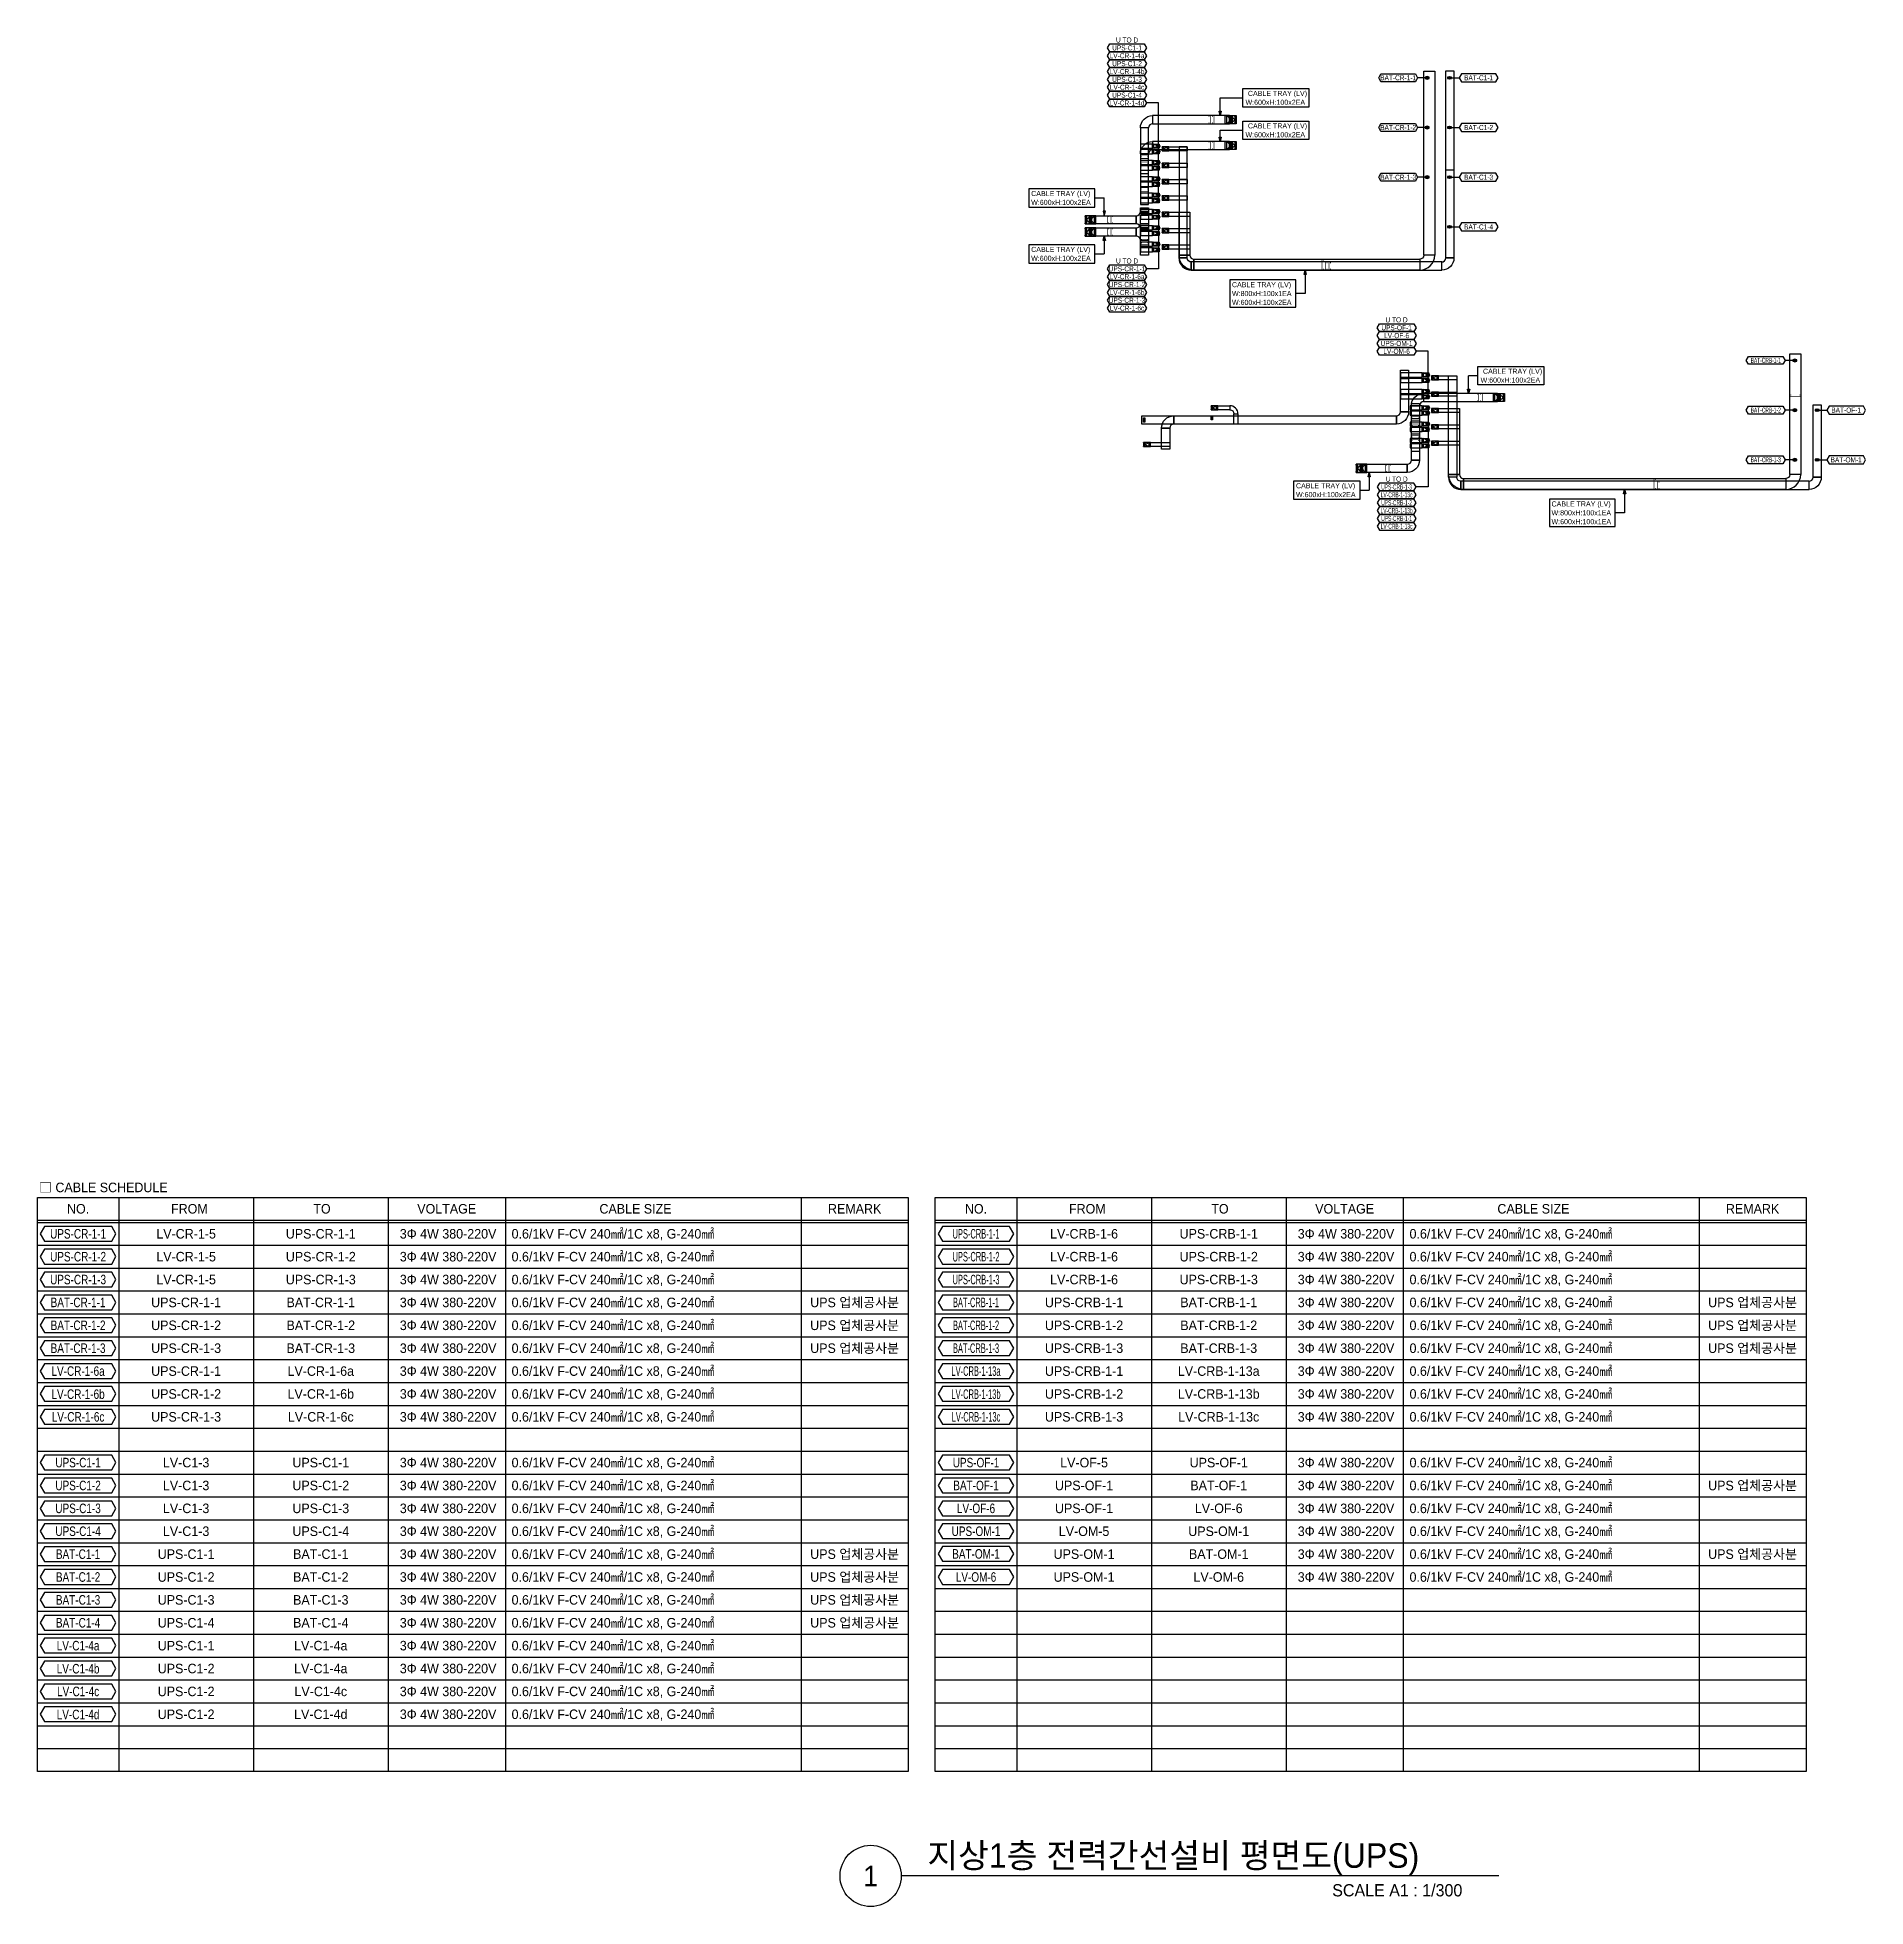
# Model space of a CAD drawing. Header units: millimetres. Extents: x 28900 to 374393, y -351975 to 838289.
# Drawn here: x 28900 to 163185, y -347550 to -210303 of the extents above; entities that cross this region are included whole.
import ezdxf
from ezdxf.enums import TextEntityAlignment as Align

# ---------------------------------------------------------------- set-up
doc = ezdxf.new("R2010")
doc.units = ezdxf.units.MM
doc.header["$LTSCALE"] = 150
for name, color, linetype in [('-----26 Electrical Cable Tray_HV_N', 30, 'Continuous'), ('-----26 Electrical Cable Tray_HV_발전기 B', 103, 'Continuous'), ('-----26 Electrical Cable Tray_LV_UPS1', 6, 'Continuous'), ('-----26 Electrical Cable Tray_LV_UPS2', 2, 'Continuous'), ('-----26 Electrical Cable Tray_LV_UPSBAT', 11, 'Continuous'), ('-----29 Cable Schedule', 1, 'Continuous'), ('-----29 Indicator', 1, 'Continuous'), ('-----29 주기', 1, 'Continuous'), ('-----30 Text', 2, 'Continuous'), ('-----41 Drawing Title', 2, 'Continuous'), ('-----99 Cable Schedule', 2, 'Continuous')]:
    doc.layers.add(name, color=color, linetype=linetype)
doc.styles.add('ELEC', font='Dotum.ttf')

msp = doc.modelspace()

# ---------------------------------------------------------------- texts
at = {"layer": '-----26 Electrical Cable Tray_LV_UPS1', "style": 'ELEC'}
for s, p in [('CABLE TRAY (LV)', (117814.7834505442, -216799.2776250117)), ('W:600xH:100x2EA', (117637.2054315483, -217449.2776250117)), ('W:600xH:100x2EA', (101894.4177520518, -222416.815455191, -1.746728183425911e-09)), ('CABLE TRAY (LV)', (101894.4177520518, -221766.815455191, -1.746728183425911e-09)), ('W:600xH:100x2EA', (121346.8772934212, -243873.1525768377, -1.021140986452801e-09)), ('CABLE TRAY (LV)', (121346.8772934212, -243223.1525768377, -1.021140986452801e-09))]:
    msp.add_text(s, height=375, dxfattribs=at).set_placement(p, align=Align.MIDDLE_LEFT)
at = {"layer": '-----26 Electrical Cable Tray_LV_UPS2', "style": 'ELEC'}
for s, p in [('W:600xH:100x2EA', (117637.2054315483, -215066.8160976355)), ('CABLE TRAY (LV)', (117814.7834505442, -214416.8160976355)), ('W:600xH:100x2EA', (101894.4177520518, -226523.1519344213)), ('CABLE TRAY (LV)', (101894.4177520518, -225873.1519344213)), ('CABLE TRAY (LV)', (135081.4108563493, -234816.8160976354)), ('W:600xH:100x2EA', (134903.8328373534, -235466.8160976354))]:
    msp.add_text(s, height=375, dxfattribs=at).set_placement(p, align=Align.MIDDLE_LEFT)
at = {"layer": '-----26 Electrical Cable Tray_LV_UPSBAT', "style": 'ELEC'}
for s, p in [('W:800xH:100x1EA', (116643.1622158893, -229109.9900298434)), ('CABLE TRAY (LV)', (116643.1622158893, -228459.9900298434)), ('W:600xH:100x2EA', (116643.1622158893, -229759.9900298434)), ('W:800xH:100x1EA', (140114.2766306191, -245209.9900298438)), ('W:600xH:100x1EA', (140114.2766306191, -245859.9900298438)), ('CABLE TRAY (LV)', (140114.2766306191, -244559.9900298438))]:
    msp.add_text(s, height=375, dxfattribs=at).set_placement(p, align=Align.MIDDLE_LEFT)
at = {"layer": '-----41 Drawing Title', "color": 2, "style": 'ELEC'}
msp.add_text('지상1층 전력간선설비 평면도(UPS)', height=1800, dxfattribs=at).set_placement((94270.29520948199, -344700.0006424523))
at = {"layer": '-----41 Drawing Title', "color": 7, "style": 'ELEC'}
msp.add_text('1', height=1499.9999985, dxfattribs=at).set_placement((90103.14198453203, -345300.0006424523), align=Align.MIDDLE)
at = {"layer": '-----41 Drawing Title', "style": 'ELEC'}
msp.add_text('SCALE A1 : 1/300', height=900, dxfattribs=at).set_placement((133562.2251124276, -346800.0006424523), align=Align.RIGHT)
at = {"layer": '-----99 Cable Schedule', "style": 'ELEC'}
for s, width, p in [('UPS-C1-1', 0.8, (108936.7770835374, -211073.7169575334)), ('U TO D', 0.8, (108936.7770835374, -210496.2169575282)), ('LV-CR-1-4a', 0.8, (108936.7770835348, -211651.2169575387)), ('LV-CR-1-4b', 0.8, (108936.7770835297, -212806.2169575491)), ('UPS-C1-2', 0.8, (108936.7770835323, -212228.7169575439)), ('LV-CR-1-4c', 0.8, (108936.7770835246, -213961.2169575596)), ('UPS-C1-3', 0.8, (108936.7770835271, -213383.7169575544)), ('BAT-CR-1-1', 0.8, (128850.2073372775, -213269.9830523045)), ('BAT-C1-1', 0.8, (134756.9381532658, -213269.9830523045)), ('LV-CR-1-4d', 0.8, (108936.7770835195, -215116.2169575701)), ('UPS-C1-4', 0.8, (108936.777083522, -214538.7169575648)), ('BAT-CR-1-2', 0.8, (128850.2073372775, -216919.9830523045)), ('BAT-C1-2', 0.8, (134756.9381532658, -216919.9830523045)), ('BAT-CR-1-3', 0.8, (128850.2073372775, -220569.9830523045)), ('BAT-C1-3', 0.8, (134756.9381532658, -220569.9830523045)), ('BAT-C1-4', 0.8, (134756.9381532658, -224219.9830523045)), ('UPS-CR-1-1', 0.8, (108936.7770835195, -227295.7261400378)), ('LV-CR-1-6a', 0.8, (108936.7770835169, -227873.2261400431)), ('U TO D', 0.8, (108936.7770835195, -226718.2261400326)), ('UPS-CR-1-2', 0.8, (108936.7770835144, -228450.7261400483)), ('LV-CR-1-6b', 0.8, (108936.7770835118, -229028.2261400536)), ('UPS-CR-1-3', 0.8, (108936.7770835092, -229605.7261400588)), ('LV-CR-1-6c', 0.8, (108936.7770835067, -230183.226140064)), ('UPS-OF-1', 0.8, (128733.9055097458, -231620.5936632805)), ('U TO D', 0.8, (128733.9055097458, -231043.0936632752)), ('UPS-OM-1', 0.8, (128733.9055097407, -232775.5936632909)), ('LV-OM-6', 0.8, (128733.9055097407, -233353.0936632962)), ('LV-OF-6', 0.8, (128733.9055097433, -232198.0936632857)), ('BAT-CRB-1-1', 0.6, (155850.2057562855, -234019.9862646333)), ('BAT-CRB-1-2', 0.6, (155850.2057562855, -237669.9862646333)), ('BAT-OF-1', 0.8, (161756.9365722738, -237669.9862646333)), ('BAT-CRB-1-3', 0.6, (155850.2057562855, -241319.9862646333)), ('BAT-OM-1', 0.8, (161756.9365722738, -241319.9862646333)), ('U TO D', 0.8, (128736.7777254386, -242735.7154886201)), ('LV-CRB-1-13c', 0.6, (128736.7777254411, -243890.7154886306)), ('UPS-CRB-1-3', 0.6, (128736.7777254386, -243313.2154886254)), ('UPS-CRB-1-2', 0.6, (128736.7777254437, -244468.2154886358)), ('LV-CRB-1-13b', 0.6, (128736.7777254462, -245045.7154886411)), ('UPS-CRB-1-1', 0.6, (128736.7777254488, -245623.2154886463)), ('LV-CRB-1-13c', 0.6, (128736.7777254514, -246200.7154886516))]:
    msp.add_text(s, height=375, dxfattribs=dict(at, width=width)).set_placement(p, align=Align.MIDDLE)

# ---------------------------------------------------------------- blocks, each defined once
blk = doc.blocks.new('A$550585017316')
at = {"color": 0}
for p, q in [((400, 300), (0, 300)), ((0, 300), (0, 0)), ((0, 0), (400, 0)), ((500, 300), (400, 300)), ((400, 0), (500, 0)), ((500, 0), (500, 300))]:
    blk.add_line(p, q, dxfattribs=at)
at = {"color": 8}
for p, q in [((100, 0), (0, 300)), ((0, 0), (100, 300)), ((100, 150), (400, 300)), ((100, 300), (100, 0)), ((100, 150), (400, 0)), ((400, 0), (400, 300))]:
    blk.add_line(p, q, dxfattribs=at)
blk = doc.blocks.new('A$495596483691')
at = {"color": 0}
for p, q in [((100, 600), (0, 600)), ((0, 600), (0, 0)), ((0, 0), (100, 0)), ((500, 600), (100, 600)), ((100, 0), (500, 0)), ((500, 0), (500, 600))]:
    blk.add_line(p, q, dxfattribs=at)
at = {"color": 8}
for p, q in [((400, 300), (100, 600)), ((100, 600), (100, 0)), ((400, 300), (100, 0)), ((400, 0), (400, 600)), ((400, 600), (500, 0)), ((500, 600), (400, 0))]:
    blk.add_line(p, q, dxfattribs=at)
blk = doc.blocks.new('A$C9a0ab699')
h = blk.add_hatch(color=0)
edge = h.paths.add_edge_path()
edge.add_arc((64.00719340983778, 64.00719340983778), 64.0071934098378, 720.0000000000341, 1080.000000000034, ccw=False)
at = {"color": 0}
blk.add_circle((64.00719340983778, 64.00719340983778), 64.0071934098378, dxfattribs=at)

# ---------------------------------------------------------------- linework, layer by layer
at = {"layer": '-----26 Electrical Cable Tray_HV_N', "color": 1}
for p, q in [((106580.4371541911, -222091.815455191), (107265.4181837659, -222091.815455191)), ((106580.4371541911, -226198.1519344213), (107265.4181837659, -226198.1519344213)), ((134709.6723225953, -235141.8160976354), (134024.6912930206, -235141.8160976354)), ((126032.8966955605, -243548.1525768377), (126717.8777251353, -243548.1525768377))]:
    msp.add_line(p, q, dxfattribs=at)
for points, elevation in [([(122289.0643189295, -214066.8160976355), (122289.0643189295, -215416.8160976355), (117443.0449167902, -215416.8160976355), (117443.0449167902, -214066.8160976355)], -3.617728670575614e-10), ([(101734.4177520518, -221416.815455191), (101734.4177520518, -222766.815455191), (106580.4371541911, -222766.815455191), (106580.4371541911, -221416.815455191)], -1.60686348963098e-09), ([(101734.4177520518, -225523.1519344213), (101734.4177520518, -226873.1519344213), (106580.4371541911, -226873.1519344213), (106580.4371541911, -225523.1519344213)], -7.276286598311279e-10), ([(139555.6917247347, -234466.8160976354), (139555.6917247347, -235816.8160976354), (134709.6723225953, -235816.8160976354), (134709.6723225953, -234466.8160976354)], -3.617728670575614e-10), ([(121186.8772934212, -244223.1525768377), (121186.8772934212, -242873.1525768377), (126032.8966955605, -242873.1525768377), (126032.8966955605, -244223.1525768377)], -8.812762926578704e-10)]:
    msp.add_lwpolyline(points, close=True, dxfattribs=dict(at, elevation=elevation))
for points, elevation in [([(115780.0903608551, -216044.9843372504), (115700.0903608551, -215724.9843372504), (115860.0903608551, -215724.9843372504), (115780.0903608551, -216044.9843372504), (115780.0905868929, -214741.8160976355), (117443.0449167902, -214741.8160976355)], 3.617728670575614e-10), ([(107265.4185426827, -223394.9836948062), (107345.4185426827, -223074.9836948062), (107185.4185426827, -223074.9836948062), (107265.4185426827, -223394.9836948062), (107265.4181837659, -222091.815455191)], -1.60686348963098e-09), ([(107265.4185426827, -224894.9836948062), (107345.4185426827, -225214.9836948062), (107185.4185426827, -225214.9836948062), (107265.4185426827, -224894.9836948062), (107265.4181837659, -226198.1519344213)], -7.276286598311279e-10), ([(134024.6909341037, -236444.9843372505), (133944.6909341037, -236124.9843372505), (134104.6909341037, -236124.9843372505), (134024.6909341037, -236444.9843372505), (134024.6912930206, -235141.8160976354)], -3.617728670575614e-10), ([(126717.8780840521, -242244.9843372225), (126797.8780840521, -242564.9843372225), (126637.8780840521, -242564.9843372225), (126717.8780840521, -242244.9843372225), (126717.8777251353, -243548.1525768377)], -8.812762926578704e-10)]:
    msp.add_lwpolyline(points, dxfattribs=dict(at, elevation=elevation))
for points in [[(122289.0643189295, -216449.2776250117), (122289.0643189295, -217799.2776250117), (117443.0449167902, -217799.2776250117), (117443.0449167902, -216449.2776250117)], [(116483.1622158893, -228109.9900298434), (116483.1622158893, -230109.9900298434), (121329.1816180287, -230109.9900298434), (121329.1816180287, -228109.9900298434)], [(139954.2766306191, -244209.9900298438), (139954.2766306191, -246209.9900298438), (144800.2960327584, -246209.9900298438), (144800.2960327584, -244209.9900298438)]]:
    msp.add_lwpolyline(points, close=True, dxfattribs=at)
for points in [[(115780.0903608549, -217944.9843372504), (115700.0903608549, -217624.9843372504), (115860.0903608549, -217624.9843372504), (115780.0903608549, -217944.9843372504), (115780.0905868929, -217124.2776250117), (117443.0449167902, -217124.2776250117)], [(122014.1630065203, -227394.9836947933), (122094.1630065203, -227714.9836947933), (121934.1630065203, -227714.9836947933), (122014.1630065203, -227394.9836947933), (122014.1625341756, -229109.9900298434), (121329.1816180287, -229109.9900298434)], [(145485.27742125, -243494.9836947937), (145565.27742125, -243814.9836947937), (145405.27742125, -243814.9836947937), (145485.27742125, -243494.9836947937), (145485.2769489053, -245209.9900298438), (144800.2960327584, -245209.9900298438)]]:
    msp.add_lwpolyline(points, dxfattribs=at)
at = {"layer": '-----26 Electrical Cable Tray_LV_UPS1'}
for points in [[(110817.9918469156, -218544.9843372504), (110817.9918469156, -218544.9843372504, 0.414213562373095), (110517.9918469156, -218844.9843372504), (110517.9918469156, -218844.9843372504), (109917.9918469156, -218844.9843372505, -0.414213562373095), (110817.9918469156, -217944.9843372504)], [(110817.9918469156, -218544.9843372504), (110817.9918469156, -218544.9843372504, 0.414213562373095), (110517.9918469156, -218844.9843372504), (110517.9918469156, -218844.9843372504), (109917.9918469156, -218844.9843372505, -0.414213562373095), (110817.9918469156, -217944.9843372504)], [(128717.9924888464, -238094.983694793), (128717.9924888464, -238094.983694793, 0.414213562373095), (129017.9924888464, -237794.983694793), (129017.9924888464, -237794.983694793), (129617.9924888464, -237794.9836947929, -0.414213562373095), (128717.9924888464, -238694.983694793)], [(129517.9924888464, -241644.9843372226), (129517.9924888464, -241644.9843372226, 0.414213562373095), (129817.9924888464, -241344.9843372226), (129817.9924888464, -241344.9843372226), (130417.9924888464, -241344.9843372225, -0.414213562373095), (129517.9924888464, -242244.9843372226)], [(129517.9924888464, -241644.9843372226), (129517.9924888464, -241644.9843372226, 0.414213562373095), (129817.9924888464, -241344.9843372226), (129817.9924888464, -241344.9843372226), (130417.9924888464, -241344.9843372225, -0.414213562373095), (129517.9924888464, -242244.9843372226)]]:
    msp.add_lwpolyline(points, format="xyb", close=True, dxfattribs=at)
for points in [[(110802.5706703646, -218144.9843372505), (109917.9918469156, -218144.9843372504), (109917.9918469156, -218444.9843372504), (110802.5706703646, -218444.9843372505)], [(109917.9918469156, -218844.9843372504), (109917.9918469156, -220294.9843372507), (110517.9918469156, -220294.9843372507), (110517.9918469156, -218844.9843372504)], [(109917.9918469156, -218844.9843372504), (109917.9918469156, -222573.649120409), (110517.9918469156, -222573.649120409), (110517.9918469156, -218844.9843372504)], [(110802.5706703646, -219344.9843372505), (109917.9918469156, -219344.9843372504), (109917.9918469156, -219644.9843372504), (110802.5706703646, -219644.9843372505)], [(110802.5706703646, -220544.9843372505), (109917.9918469156, -220544.9843372504), (109917.9918469156, -220844.9843372504), (110802.5706703646, -220844.9843372505)], [(110802.5706703646, -221744.9843372505), (109917.9918469156, -221744.9843372504), (109917.9918469156, -222044.9843372504), (110802.5706703646, -222044.9843372505)], [(110517.9918469156, -222820.4287492128), (110517.9918469156, -223194.9843372636), (109917.9918469156, -223194.9843372636), (109917.9918469156, -222820.4287492128)], [(110517.9918469156, -222820.4287492128), (110517.9918469153, -223094.9836948062), (109917.9918469153, -223094.9836948062), (109917.9918469156, -222820.4287492128)], [(110802.5706703647, -222944.9843372505), (109923.2576575421, -222944.9843372505), (109923.2576575421, -223244.9843372505), (110802.5706703647, -223244.9843372505)], [(110517.9918469153, -224294.9836948062), (110517.9918469156, -225644.9843372505), (109917.9918469156, -225644.9843372505), (109917.9918469153, -224294.9836948062)], [(110517.9918469156, -224394.9843372636), (110517.9918469156, -225644.9843372505), (109917.9918469156, -225644.9843372505), (109917.9918469156, -224394.9843372636)], [(110802.5706703647, -224144.9843372505), (109923.2576575421, -224144.9843372505), (109923.2576575421, -224444.9843372505), (110802.5706703647, -224444.9843372505)], [(110802.5706703647, -225344.9843372505), (109923.2576575421, -225344.9843372505), (109923.2576575421, -225644.9843372505), (110802.5706703647, -225644.9843372505)], [(129617.9924888464, -234729.0861422234), (129617.9924888464, -237794.983694793), (129017.9924888464, -237794.983694793), (129017.9924888464, -234729.0861422234)], [(130602.5713122952, -234944.9843372507), (129017.9924888464, -234944.9843372506), (129017.9924888464, -235244.9843372506), (130602.5713122952, -235244.9843372507)], [(130602.5713122952, -236144.9843372506), (129017.9924888464, -236144.9843372506), (129017.9924888464, -236444.9843372506), (130602.5713122952, -236444.9843372506)], [(130602.5713122952, -237344.9843372507), (129723.2582994726, -237344.9843372506), (129723.2582994726, -237644.9843372506), (130602.5713122952, -237644.9843372507)], [(130417.9924888464, -237194.9843372505), (130417.9924888464, -241344.9843372225), (129817.9924888464, -241344.9843372225), (129817.9924888464, -237194.9843372505)], [(110013.3687576799, -238094.9843371956), (128717.9924888464, -238094.983694793), (128717.9924888464, -238694.983694793), (110013.3687576799, -238694.9843371956)], [(110153.5713122951, -238544.9843371956), (110153.5713122951, -238244.9843371956), (110253.5713122951, -238244.9843371956), (110253.5713122951, -238544.9843371956)], [(130602.5713122952, -238544.9843372507), (129723.2582994726, -238544.9843372506), (129723.2582994726, -238844.9843372506), (130602.5713122952, -238844.9843372507)], [(130417.9924888464, -238294.9843372507), (130417.9924888464, -241344.9843372225), (129817.9924888464, -241344.9843372225), (129817.9924888464, -238294.9843372507)], [(130602.5713122952, -239744.9843372507), (129723.2582994726, -239744.9843372506), (129723.2582994726, -240044.9843372506), (130602.5713122952, -240044.9843372507)], [(126253.5713122952, -241644.9843372225), (129517.9924888464, -241644.9843372226), (129517.9924888464, -242244.9843372226), (126253.5713122952, -242244.9843372225)], [(126553.5713122952, -241644.9843372225), (129517.9924888464, -241644.9843372226), (129517.9924888464, -242244.9843372226), (126553.5713122952, -242244.9843372225)]]:
    msp.add_lwpolyline(points, close=True, dxfattribs=at)
for points, elevation in [([(116453.5713122956, -217944.9843372504), (110817.9918469156, -217944.9843372504), (110817.9918469156, -218544.9843372504), (116453.5713122956, -218544.9843372504)], -3.617728670575614e-10), ([(116153.5713122956, -217944.9843372504), (110817.9918469156, -217944.9843372504), (110817.9918469156, -218544.9843372504), (116153.5713122956, -218544.9843372504)], -3.617728670575614e-10), ([(106353.5706703642, -223394.9836948062), (109617.9918469153, -223394.9836948062), (109617.9918469153, -223994.9836948062), (106353.5706703642, -223994.9836948062)], -7.276286598311279e-10), ([(106653.5706703642, -223394.9836948062), (109617.9918469153, -223394.9836948062), (109617.9918469153, -223994.9836948062), (106653.5706703642, -223994.9836948062)], -7.276286598311279e-10), ([(115103.571312293, -238394.9843372785), (115103.571312293, -238094.9843372785), (115203.571312293, -238094.9843372785), (115203.571312293, -238394.9843372785)], -3.617728670575486e-10)]:
    msp.add_lwpolyline(points, close=True, dxfattribs=dict(at, elevation=elevation))
at = {"layer": '-----26 Electrical Cable Tray_LV_UPS1', "ltscale": 7.5, "const_width": 50}
for points, elevation in [([(114961.1236006136, -218444.9843372504), (114961.1236006136, -218544.9843372504), (115061.1236006136, -218544.9843372504), (115061.1236006136, -217944.9843372504), (114961.1236006136, -217944.9843372504), (114961.1236006136, -218044.9843372504)], -3.617728670575614e-10), ([(115220.9450661832, -218444.9843372504), (115220.9450661832, -218544.9843372504), (115320.9450661832, -218544.9843372504), (115320.9450661832, -217944.9843372504), (115220.9450661832, -217944.9843372504), (115220.9450661832, -218044.9843372504)], 4.160366800136529e-09), ([(110017.9918469156, -219555.6412030046), (109917.9918469156, -219555.6412030046), (109917.9918469156, -219455.6412030046), (110517.9918469156, -219455.6412030046), (110517.9918469156, -219555.6412030046), (110417.9918469156, -219555.6412030046)], -9.044279334388182e-09), ([(110017.9918469156, -219815.4626685742), (109917.9918469156, -219815.4626685742), (109917.9918469156, -219715.4626685742), (110517.9918469156, -219715.4626685742), (110517.9918469156, -219815.4626685742), (110417.9918469156, -219815.4626685742)], -1.356641900158227e-08), ([(110017.9918469156, -221697.6800897529), (109917.9918469156, -221697.6800897529), (109917.9918469156, -221597.6800897529), (110517.9918469156, -221597.6800897529), (110517.9918469156, -221697.6800897529), (110417.9918469156, -221697.6800897529)], -9.044279334388182e-09), ([(107586.1969164766, -223894.9836948062), (107586.1969164766, -223994.9836948062), (107486.1969164766, -223994.9836948062), (107486.1969164766, -223394.9836948061), (107586.1969164766, -223394.9836948061), (107586.1969164766, -223494.9836948061)], 3.794511007362964e-09), ([(107846.0183820461, -223894.9836948062), (107846.0183820461, -223994.9836948062), (107746.0183820461, -223994.9836948062), (107746.0183820461, -223394.9836948062), (107846.0183820461, -223394.9836948062), (107846.0183820461, -223494.9836948062)], -7.276286598311279e-10), ([(110423.2576575421, -225138.5246789043), (110523.2576575421, -225138.5246789043), (110523.2576575421, -225238.5246789043), (109923.2576575421, -225238.5246789043), (109923.2576575421, -225138.5246789043), (110023.2576575421, -225138.5246789043)], 8.046171408244258e-10), ([(129917.9924888463, -238780.5599006971), (129817.9924888463, -238780.5599006971), (129817.9924888463, -238680.5599006971), (130417.9924888463, -238680.5599006971), (130417.9924888463, -238780.5599006971), (130317.9924888463, -238780.5599006971)], -9.044279334388182e-09), ([(129917.9924888463, -239906.1430647036), (129817.9924888463, -239906.1430647036), (129817.9924888463, -239806.1430647036), (130417.9924888463, -239806.1430647036), (130417.9924888463, -239906.1430647036), (130317.9924888463, -239906.1430647036)], -4.522139667194091e-09), ([(129917.9924888463, -240165.9645302732), (129817.9924888463, -240165.9645302732), (129817.9924888463, -240065.9645302732), (130417.9924888463, -240065.9645302732), (130417.9924888463, -240165.9645302732), (130317.9924888463, -240165.9645302732)], -9.044279334388182e-09), ([(128013.7750817676, -242144.9843372225), (128013.7750817676, -242244.9843372225), (127913.7750817676, -242244.9843372225), (127913.7750817676, -241644.9843372225), (128013.7750817676, -241644.9843372225), (128013.7750817676, -241744.9843372225)], 4.520098204336072e-09)]:
    msp.add_lwpolyline(points, dxfattribs=dict(at, elevation=elevation))
at = {"layer": '-----26 Electrical Cable Tray_LV_UPS1', "elevation": -3.638143299155639e-10}
msp.add_lwpolyline([(109917.9918469153, -223094.9836948062), (110517.9918469153, -223094.9836948062), (110517.9918469153, -223094.9836948062), (110517.9918469153, -224294.9836948062), (109917.9918469153, -224294.9836948062, 0.414213562373095), (109617.9918469153, -223994.9836948062), (109617.9918469153, -223394.9836948062), (109617.9918469153, -223394.9836948062, 0.414213562373095)], format="xyb", close=True, dxfattribs=at)
msp.add_lwpolyline([(109917.9918469153, -223094.9836948062), (110517.9918469153, -223094.9836948062), (110517.9918469153, -223094.9836948062), (110517.9918469153, -224294.9836948062), (109917.9918469153, -224294.9836948062, 0.414213562373095), (109617.9918469153, -223994.9836948062), (109617.9918469153, -223394.9836948062), (109617.9918469153, -223394.9836948062, 0.414213562373095)], format="xyb", close=True, dxfattribs=at)
at = {"layer": '-----26 Electrical Cable Tray_LV_UPS1'}
for points in [[(110153.5713122951, -238544.9843371956), (110253.5713122951, -238244.9843371956)], [(110153.5713122951, -238244.9843371956), (110253.5713122951, -238544.9843371956)]]:
    msp.add_lwpolyline(points, dxfattribs=at)
at = {"layer": '-----26 Electrical Cable Tray_LV_UPS1', "elevation": -3.617728670575486e-10}
for points in [[(115103.571312293, -238394.9843372785), (115203.571312293, -238094.9843372785)], [(115103.571312293, -238094.9843372785), (115203.571312293, -238394.9843372785)]]:
    msp.add_lwpolyline(points, dxfattribs=at)
at = {"layer": '-----26 Electrical Cable Tray_LV_UPS1', "ltscale": 7.5, "const_width": 50}
msp.add_lwpolyline([(128273.5965473372, -242144.9843372225), (128273.5965473372, -242244.9843372225), (128173.5965473372, -242244.9843372225), (128173.5965473372, -241644.9843372225), (128273.5965473372, -241644.9843372225), (128273.5965473372, -241744.9843372225)], dxfattribs=at)
at = {"layer": '-----26 Electrical Cable Tray_LV_UPS2'}
for points in [[(110817.9918469156, -216644.9843372504), (110817.9918469156, -216644.9843372504, 0.414213562373095), (110517.9918469156, -216944.9843372504), (110517.9918469156, -216944.9843372504), (109917.9918469156, -216944.9843372505, -0.414213562373095), (110817.9918469156, -216044.9843372504)], [(110817.9918469156, -216644.9843372504), (110817.9918469156, -216644.9843372504, 0.414213562373095), (110517.9918469156, -216944.9843372504), (110517.9918469156, -216944.9843372504), (109917.9918469156, -216944.9843372505, -0.414213562373095), (110817.9918469156, -216044.9843372504)], [(130717.9924888464, -237044.9843372505), (130717.9924888464, -237044.9843372505, 0.414213562373095), (130417.9924888464, -237344.9843372505), (130417.9924888464, -237344.9843372505), (129817.9924888464, -237344.9843372506, -0.414213562373095), (130717.9924888464, -236444.9843372505)], [(130717.9924888464, -237044.9843372505), (130717.9924888464, -237044.9843372505, 0.414213562373095), (130417.9924888464, -237344.9843372505), (130417.9924888464, -237344.9843372505), (129817.9924888464, -237344.9843372506, -0.414213562373095), (130717.9924888464, -236444.9843372505)], [(112371.5408466421, -238694.9843371956), (112371.5408466421, -238694.9843371956, 0.414213562373095), (112071.5408466421, -238994.9843371956), (112071.5408466421, -238994.9843371956), (111471.5408466421, -238994.9843371956, -0.414213562373095), (112371.5408466421, -238094.9843371956)], [(128717.9924888464, -238094.983694793), (128717.9924888464, -238094.983694793, 0.414213562373095), (129017.9924888464, -237794.983694793), (129017.9924888464, -237794.983694793), (129617.9924888464, -237794.9836947929, -0.414213562373095), (128717.9924888464, -238694.983694793)]]:
    msp.add_lwpolyline(points, format="xyb", close=True, dxfattribs=at)
for points, elevation in [([(116453.5713122957, -216044.9843372504), (110817.9918469156, -216044.9843372504), (110817.9918469156, -216644.9843372504), (116453.5713122957, -216644.9843372504)], -3.617728670575614e-10), ([(116153.5713122957, -216044.9843372504), (110817.9918469156, -216044.9843372504), (110817.9918469156, -216644.9843372504), (116153.5713122957, -216644.9843372504)], -3.617728670575614e-10), ([(106353.5706703642, -224294.9836948062), (109617.9918469153, -224294.9836948062), (109617.9918469153, -224894.9836948062), (106353.5706703642, -224894.9836948062)], -7.276286598311279e-10), ([(106653.5706703642, -224294.9836948062), (109617.9918469153, -224294.9836948062), (109617.9918469153, -224894.9836948062), (106653.5706703642, -224894.9836948062)], -7.276286598311279e-10), ([(115603.5713122945, -237344.9836947937), (116482.8843251171, -237344.9836947937), (116482.8843251171, -237644.9836947937), (115603.5713122945, -237644.9836947937)], -3.617728670576e-10), ([(136153.5713122933, -236444.9843372505), (130717.9924888464, -236444.9843372505), (130717.9924888464, -237044.9843372505), (136153.5713122933, -237044.9843372505)], -3.617728670575614e-10), ([(135853.5713122933, -236444.9843372505), (130717.9924888464, -236444.9843372505), (130717.9924888464, -237044.9843372505), (135853.5713122933, -237044.9843372505)], -3.617728670575614e-10), ([(116782.8843275434, -238694.9840995477), (116782.8843251171, -237944.9836947937), (117082.8843251171, -237944.9836947937), (117082.8843275434, -238694.9840995477)], -3.617728670576e-10)]:
    msp.add_lwpolyline(points, close=True, dxfattribs=dict(at, elevation=elevation))
at = {"layer": '-----26 Electrical Cable Tray_LV_UPS2', "ltscale": 7.5, "const_width": 50}
for points, elevation in [([(114961.1236006137, -216544.9843372504), (114961.1236006137, -216644.9843372504), (115061.1236006137, -216644.9843372504), (115061.1236006137, -216044.9843372504), (114961.1236006137, -216044.9843372504), (114961.1236006137, -216144.9843372504)], -3.617728670575614e-10), ([(115220.9450661833, -216544.9843372504), (115220.9450661833, -216644.9843372504), (115320.9450661833, -216644.9843372504), (115320.9450661833, -216044.9843372504), (115220.9450661833, -216044.9843372504), (115220.9450661833, -216144.9843372504)], 4.160366800136529e-09), ([(110017.9918469156, -219295.8197374351), (109917.9918469156, -219295.8197374351), (109917.9918469156, -219195.8197374351), (110517.9918469156, -219195.8197374351), (110517.9918469156, -219295.8197374351), (110417.9918469156, -219295.8197374351)], -4.522139667194091e-09), ([(110017.9918469156, -221437.8586241833), (109917.9918469156, -221437.8586241833), (109917.9918469156, -221337.8586241833), (110517.9918469156, -221337.8586241833), (110517.9918469156, -221437.8586241833), (110417.9918469156, -221437.8586241833)], -4.522139667194091e-09), ([(107586.1969164766, -224794.9836948062), (107586.1969164766, -224894.9836948062), (107486.1969164766, -224894.9836948062), (107486.1969164766, -224294.9836948061), (107586.1969164766, -224294.9836948061), (107586.1969164766, -224394.9836948061)], 3.794511007362964e-09), ([(107846.0183820461, -224794.9836948062), (107846.0183820461, -224894.9836948062), (107746.0183820461, -224894.9836948062), (107746.0183820461, -224294.9836948062), (107846.0183820461, -224294.9836948062), (107846.0183820461, -224394.9836948062)], -7.276286598311279e-10), ([(110423.2576575421, -225398.3461444739), (110523.2576575421, -225398.3461444739), (110523.2576575421, -225498.3461444739), (109923.257657542, -225498.3461444739), (109923.257657542, -225398.3461444739), (110023.257657542, -225398.3461444739)], 5.326756808018517e-09), ([(134661.1236006114, -236944.9843372505), (134661.1236006114, -237044.9843372505), (134761.1236006114, -237044.9843372505), (134761.1236006114, -236444.9843372505), (134661.1236006114, -236444.9843372505), (134661.1236006114, -236544.9843372505)], -3.617728670575614e-10), ([(134920.9450661809, -236944.9843372505), (134920.9450661809, -237044.9843372505), (135020.9450661809, -237044.9843372505), (135020.9450661809, -236444.9843372505), (134920.9450661809, -236444.9843372505), (134920.9450661809, -236544.9843372505)], 4.160366800136529e-09), ([(129917.9924888463, -238520.7384351276), (129817.9924888463, -238520.7384351276), (129817.9924888463, -238420.7384351276), (130417.9924888463, -238420.7384351276), (130417.9924888463, -238520.7384351276), (130317.9924888463, -238520.7384351276)], -4.522139667194091e-09)]:
    msp.add_lwpolyline(points, dxfattribs=dict(at, elevation=elevation))
at = {"layer": '-----26 Electrical Cable Tray_LV_UPS2'}
for points in [[(109917.9918469156, -216944.9843372504), (109917.9918469157, -220294.9843372507), (110517.9918469157, -220294.9843372507), (110517.9918469156, -216944.9843372504)], [(109917.9918469156, -216944.9843372504), (109917.9918469156, -222573.649120409), (110517.9918469156, -222573.649120409), (110517.9918469156, -216944.9843372504)], [(110802.5706703646, -218544.9843372505), (109917.9918469156, -218544.9843372504), (109917.9918469156, -218844.9843372504), (110802.5706703646, -218844.9843372505)], [(110802.5706703646, -219744.9843372505), (109917.9918469156, -219744.9843372504), (109917.9918469156, -220044.9843372504), (110802.5706703646, -220044.9843372505)], [(110802.5706703646, -220944.9843372505), (109917.9918469156, -220944.9843372504), (109917.9918469156, -221244.9843372504), (110802.5706703646, -221244.9843372505)], [(110802.5706703646, -222144.9843372505), (109917.9918469156, -222144.9843372504), (109917.9918469156, -222444.9843372504), (110802.5706703646, -222444.9843372505)], [(110802.5706703647, -223344.9843372505), (109917.9918469155, -223344.9843372505), (109917.9918469155, -223644.9843372505), (110802.5706703647, -223644.9843372505)], [(110517.9918469156, -223344.9843372505), (110517.9918469153, -223994.9836948062), (109917.9918469153, -223994.9836948062), (109917.9918469156, -223344.9843372505)], [(110802.5706703647, -224544.9843372505), (109923.2576575421, -224544.9843372505), (109923.2576575421, -224844.9843372505), (110802.5706703647, -224844.9843372505)], [(110517.9918469153, -225194.9836948062), (110517.9918469156, -226294.9843372505), (109917.9918469156, -226294.9843372505), (109917.9918469153, -225194.9836948062)], [(110802.5706703647, -225744.9843372505), (109923.2576575421, -225744.9843372505), (109923.2576575421, -226044.9843372505), (110802.5706703647, -226044.9843372505)], [(130602.5713122952, -235344.9843372507), (129017.9924888464, -235344.9843372506), (129017.9924888464, -235644.9843372506), (130602.5713122952, -235644.9843372507)], [(129617.9924888464, -235344.9843372506), (129617.9924888464, -237794.983694793), (129017.9924888464, -237794.983694793), (129017.9924888464, -235344.9843372506)], [(130602.5713122952, -236544.9843372506), (129017.9924888464, -236544.9843372506), (129017.9924888464, -236844.9843372506), (130602.5713122952, -236844.9843372506)], [(130417.9924888464, -237344.9843372505), (130417.9924888464, -240698.4269688429), (129817.9924888464, -240698.4269688429), (129817.9924888464, -237344.9843372505)], [(130417.9924888464, -237344.9843372505), (130417.9924888464, -239445.5866351017), (129817.9924888464, -239445.5866351017), (129817.9924888464, -237344.9843372505)], [(112371.5408466421, -238094.9843371956), (128717.9924888464, -238094.983694793), (128717.9924888464, -238694.983694793), (112371.5408466421, -238694.9843371956)], [(130602.5713122952, -237744.9843372507), (129723.2582994726, -237744.9843372506), (129723.2582994726, -238044.9843372506), (130602.5713122952, -238044.9843372507)], [(110653.5713122952, -240044.9843372505), (112072.028616026, -240044.9843372504), (112072.028616026, -240344.9843372504), (110653.5713122952, -240344.9843372505)], [(112071.5408466421, -238994.9843371956), (112071.5408466421, -240540.0898358828), (111471.5408466421, -240540.0898358828), (111471.5408466421, -238994.9843371956)], [(130602.5713122952, -238944.9843372507), (129723.2582994726, -238944.9843372506), (129723.2582994726, -239244.9843372506), (130602.5713122952, -239244.9843372507)], [(130602.5713122952, -240144.9843372507), (129723.2582994726, -240144.9843372506), (129723.2582994726, -240444.9843372506), (130602.5713122952, -240444.9843372507)]]:
    msp.add_lwpolyline(points, close=True, dxfattribs=at)
at = {"layer": '-----26 Electrical Cable Tray_LV_UPS2', "ltscale": 7.5, "const_width": 50}
for points in [[(110017.9918469156, -219035.9982718655), (109917.9918469156, -219035.9982718655), (109917.9918469156, -218935.9982718655), (110517.9918469156, -218935.9982718655), (110517.9918469156, -219035.9982718655), (110417.9918469156, -219035.9982718655)], [(129917.9924888463, -238260.916969558), (129817.9924888463, -238260.916969558), (129817.9924888463, -238160.916969558), (130417.9924888464, -238160.916969558), (130417.9924888464, -238260.916969558), (130317.9924888464, -238260.916969558)], [(129917.9924888463, -239646.3215991341), (129817.9924888463, -239646.3215991341), (129817.9924888463, -239546.3215991341), (130417.9924888464, -239546.3215991341), (130417.9924888464, -239646.3215991341), (130317.9924888464, -239646.3215991341)]]:
    msp.add_lwpolyline(points, dxfattribs=at)
at = {"layer": '-----26 Electrical Cable Tray_LV_UPS2'}
for points, elevation in [([(109917.9918469153, -223994.9836948062), (110517.9918469153, -223994.9836948062), (110517.9918469153, -223994.9836948062), (110517.9918469153, -225194.9836948062), (109917.9918469153, -225194.9836948062, 0.414213562373095), (109617.9918469153, -224894.9836948062), (109617.9918469153, -224294.9836948062), (109617.9918469153, -224294.9836948062, 0.414213562373095)], -3.638143299155639e-10), ([(116482.8843251171, -237644.9836947937), (116482.8843251171, -237644.9836947937, -0.414213562373095), (116782.8843251171, -237944.9836947937), (116782.8843251171, -237944.9836947937), (117082.8843251171, -237944.9836947937, 0.4142135623731519), (116482.8843251171, -237344.9836947937)], -3.617728670576e-10)]:
    msp.add_lwpolyline(points, format="xyb", close=True, dxfattribs=dict(at, elevation=elevation))
at = {"layer": '-----26 Electrical Cable Tray_LV_UPSBAT'}
for p, q in [((130828.5727452716, -213319.9830523036), (131128.5727452716, -213219.9830523036)), ((130828.5727452716, -213219.9830523036), (131128.5727452716, -213319.9830523036)), ((132478.5727452716, -213319.9830523036), (132778.5727452716, -213219.9830523036)), ((132478.5727452716, -213219.9830523036), (132778.5727452716, -213319.9830523036)), ((131128.5727452717, -216869.9830523036), (130828.5727452717, -216969.9830523036)), ((131128.5727452717, -216969.9830523036), (130828.5727452717, -216869.9830523036)), ((132478.5727452716, -216969.9830523036), (132778.5727452716, -216869.9830523036)), ((132478.5727452716, -216869.9830523036), (132778.5727452716, -216969.9830523036)), ((131128.5727452717, -220519.9830523036), (130828.5727452717, -220619.9830523036)), ((131128.5727452717, -220619.9830523036), (130828.5727452717, -220519.9830523036)), ((132478.5727452716, -220619.9830523036), (132778.5727452716, -220519.9830523036)), ((132478.5727452716, -220519.9830523036), (132778.5727452716, -220619.9830523036)), ((132478.5727452716, -224269.9830523036), (132778.5727452716, -224169.9830523036)), ((132478.5727452716, -224169.9830523036), (132778.5727452716, -224269.9830523036)), ((157828.5711642797, -234069.9862646324), (158128.5711642797, -233969.9862646324)), ((157828.5711642797, -233969.9862646324), (158128.5711642797, -234069.9862646324)), ((158128.5711642797, -237619.9862646324), (157828.5711642797, -237719.9862646324)), ((158128.5711642797, -237719.9862646324), (157828.5711642797, -237619.9862646324)), ((159478.5711642797, -237719.9862646324), (159778.5711642797, -237619.9862646324)), ((159478.5711642797, -237619.9862646324), (159778.5711642797, -237719.9862646324)), ((158128.5711642797, -241269.9862646324), (157828.5711642797, -241369.9862646324)), ((158128.5711642797, -241369.9862646324), (157828.5711642797, -241269.9862646324)), ((159478.5711642797, -241369.9862646324), (159778.5711642797, -241269.9862646324)), ((159478.5711642797, -241269.9862646324), (159778.5711642797, -241369.9862646324))]:
    msp.add_line(p, q, dxfattribs=at)
for points, elevation in [([(131531.9623282752, -212794.9836947665), (131531.9623282752, -226294.9836947933), (130731.9623282752, -226294.9836947933), (130731.9623282752, -212794.9836947665)], 1.951581656265893e-10), ([(130828.5727452716, -213219.9830523036), (130828.5727452716, -213319.9830523036), (131128.5727452716, -213319.9830523036), (131128.5727452716, -213219.9830523036)], 1.091007188381459e-10), ([(132478.5727452716, -213219.9830523036), (132478.5727452716, -213319.9830523036), (132778.5727452716, -213319.9830523036), (132778.5727452716, -213219.9830523036)], 4.226033995043002e-10), ([(131128.5727452717, -216969.9830523036), (131128.5727452717, -216869.9830523036), (130828.5727452717, -216869.9830523036), (130828.5727452717, -216969.9830523036)], 1.091007188381459e-10), ([(132478.5727452716, -216869.9830523036), (132478.5727452716, -216969.9830523036), (132778.5727452716, -216969.9830523036), (132778.5727452716, -216869.9830523036)], 6.369876023857514e-10), ([(131128.5727452717, -220619.9830523036), (131128.5727452717, -220519.9830523036), (130828.5727452717, -220519.9830523036), (130828.5727452717, -220619.9830523036)], 1.091007188381459e-10), ([(132478.5727452716, -220519.9830523036), (132478.5727452716, -220619.9830523036), (132778.5727452716, -220619.9830523036), (132778.5727452716, -220519.9830523036)], 6.369876023857514e-10), ([(132478.5727452716, -224169.9830523036), (132478.5727452716, -224269.9830523036), (132778.5727452716, -224269.9830523036), (132778.5727452716, -224169.9830523036)], 6.369876023857514e-10), ([(157828.5711642797, -233969.9862646324), (157828.5711642797, -234069.9862646324), (158128.5711642797, -234069.9862646324), (158128.5711642797, -233969.9862646324)], 3.288383379249466e-10), ([(158128.5711642797, -237719.9862646324), (158128.5711642797, -237619.9862646324), (157828.5711642797, -237619.9862646324), (157828.5711642797, -237719.9862646324)], 3.288383379249466e-10), ([(159478.5711642797, -237619.9862646324), (159478.5711642797, -237719.9862646324), (159778.5711642797, -237719.9862646324), (159778.5711642797, -237619.9862646324)], 4.22469714153105e-10), ([(158128.5711642797, -241369.9862646324), (158128.5711642797, -241269.9862646324), (157828.5711642797, -241269.9862646324), (157828.5711642797, -241369.9862646324)], 3.288383379249466e-10), ([(159478.5711642797, -241269.9862646324), (159478.5711642797, -241369.9862646324), (159778.5711642797, -241369.9862646324), (159778.5711642797, -241269.9862646324)], 4.22469714153105e-10)]:
    msp.add_lwpolyline(points, close=True, dxfattribs=dict(at, elevation=elevation))
for points in [[(132346.3777599409, -226494.9836947932), (132346.3777599407, -212762.8067001509), (132946.3777599407, -212762.8067001509), (132946.3777599409, -226494.9836947932)], [(112004.5706703646, -218344.9843372505), (113353.5713122966, -218344.9843372505), (113353.5713122966, -218644.9843372505), (112004.5706703646, -218644.9843372505)], [(112004.5706703646, -219544.9843372505), (113353.5713122966, -219544.9843372505), (113353.5713122966, -219844.9843372505), (112004.5706703646, -219844.9843372505)], [(112753.5713122966, -218344.9843372505), (112753.5713122966, -226494.9836947932), (113353.5713122966, -226494.9836947932), (113353.5713122966, -218344.9843372505)], [(112004.5706703646, -220744.9843372505), (113353.5713122966, -220744.9843372505), (113353.5713122966, -221044.9843372505), (112004.5706703646, -221044.9843372505)], [(112753.5713122966, -220744.9843372505), (112753.5713122966, -226494.9836947932), (113353.5713122966, -226494.9836947932), (113353.5713122966, -220744.9843372505)], [(132346.3777599409, -226494.9836947932), (132346.3777599407, -220017.5515265475), (132946.3777599407, -220017.5515265475), (132946.3777599409, -226494.9836947932)], [(112004.5706703646, -221944.9843372505), (113353.5713122966, -221944.9843372505), (113353.5713122966, -222244.9843372505), (112004.5706703646, -222244.9843372505)], [(112004.5706703647, -223144.9843372505), (113553.5713122965, -223144.9843372505), (113553.5713122965, -223444.9843372505), (112004.5706703647, -223444.9843372505)], [(113553.5713122967, -223144.9843372505), (113553.5713122965, -226294.9836947932), (112753.5713122965, -226294.9836947932), (112753.5713122967, -223144.9843372505)], [(112004.5706703647, -224344.9843372505), (113553.5713122965, -224344.9843372505), (113553.5713122965, -224644.9843372505), (112004.5706703647, -224644.9843372505)], [(112004.5706703647, -225544.9843372505), (113553.5713122965, -225544.9843372505), (113553.5713122965, -225844.9843372505), (112004.5706703647, -225844.9843372505)], [(132046.3777599409, -226794.9836947932), (113653.5713122966, -226794.9836947932), (113653.5713122966, -227394.9836947932), (132046.3777599409, -227394.9836947932)], [(132046.3777599409, -226794.9836947932), (113653.5713122966, -226794.9836947932), (113653.5713122966, -227394.9836947932), (132046.3777599409, -227394.9836947932)], [(130431.9623282752, -227394.9836947933), (113853.5713122965, -227394.9836947932), (113853.5713122965, -226594.9836947932), (130431.9623282752, -226594.9836947933)], [(158416.9828882712, -233544.9869070953), (158416.9828882712, -242394.9836947937), (157616.9828882712, -242394.9836947937), (157616.9828882712, -233544.9869070953)], [(131804.5713122952, -235144.9843372506), (133153.5719542272, -235144.9843372506), (133153.5719542272, -235444.9843372506), (131804.5713122952, -235444.9843372506)], [(132553.5719542289, -242594.9836947937), (132553.5719542272, -235144.9843372506), (133153.5719542272, -235144.9843372506), (133153.5719542289, -242594.9836947937)], [(131804.5713122952, -236344.9843372506), (133153.5719542272, -236344.9843372506), (133153.5719542272, -236644.9843372506), (131804.5713122952, -236644.9843372506)], [(159328.5711642778, -242594.9836947937), (159328.5711642777, -237282.9753661459), (159928.5711642777, -237282.9753661459), (159928.5711642778, -242594.9836947937)], [(131804.5713122952, -237544.9843372507), (133353.5719542271, -237544.9843372506), (133353.5719542271, -237844.9843372506), (131804.5713122952, -237844.9843372507)], [(131804.5713122952, -238744.9843372507), (133353.5719542271, -238744.9843372506), (133353.5719542271, -239044.9843372506), (131804.5713122952, -239044.9843372507)], [(133353.5719542273, -237544.9843372506), (133353.5719542288, -242394.9836947937), (132553.5719542288, -242394.9836947937), (132553.5719542273, -237544.9843372506)], [(131804.5713122952, -239944.9843372507), (133353.5719542271, -239944.9843372506), (133353.5719542271, -240244.9843372506), (131804.5713122952, -240244.9843372507)], [(159028.5711642778, -242894.9836947937), (133453.5719542289, -242894.9836947937), (133453.5719542289, -243494.9836947937), (159028.5711642778, -243494.9836947937)], [(157316.9828882712, -243494.9836947937), (133653.5719542288, -243494.9836947937), (133653.5719542288, -242694.9836947937), (157316.9828882712, -242694.9836947937)]]:
    msp.add_lwpolyline(points, close=True, dxfattribs=at)
for points in [[(112753.5713122965, -226294.9836947932), (113553.5713122965, -226294.9836947932, 0.4142135623730951), (113853.5713122965, -226594.9836947932), (113853.5713122965, -227394.9836947932, -0.4142135623730951)], [(131531.9623282752, -226294.9836947933), (130731.9623282752, -226294.9836947933, -0.4142135623730951), (130431.9623282752, -226594.9836947933), (130431.9623282752, -227394.9836947933, 0.4142135623730951)], [(113653.5713122966, -226794.9836947932), (113653.5713122966, -226794.9836947932, -0.414213562373095), (113353.5713122966, -226494.9836947932), (113353.5713122966, -226494.9836947932), (112753.5713122966, -226494.9836947932, 0.414213562373095), (113653.5713122966, -227394.9836947932)], [(113653.5713122966, -226794.9836947932), (113653.5713122966, -226794.9836947932, -0.414213562373095), (113353.5713122966, -226494.9836947932), (113353.5713122966, -226494.9836947932), (112753.5713122966, -226494.9836947932, 0.414213562373095), (113653.5713122966, -227394.9836947932)], [(132046.3777599409, -226794.9836947932), (132046.3777599409, -226794.9836947932, 0.414213562373095), (132346.3777599409, -226494.9836947932), (132346.3777599409, -226494.9836947932), (132946.3777599409, -226494.9836947932, -0.414213562373095), (132046.3777599409, -227394.9836947932)], [(132046.3777599409, -226794.9836947932), (132046.3777599409, -226794.9836947932, 0.414213562373095), (132346.3777599409, -226494.9836947932), (132346.3777599409, -226494.9836947932), (132946.3777599409, -226494.9836947932, -0.414213562373095), (132046.3777599409, -227394.9836947932)], [(132553.5719542288, -242394.9836947937), (133353.5719542288, -242394.9836947937, 0.4142135623730951), (133653.5719542288, -242694.9836947937), (133653.5719542288, -243494.9836947937, -0.4142135623730951)], [(133453.5719542289, -242894.9836947937), (133453.5719542289, -242894.9836947937, -0.414213562373095), (133153.5719542289, -242594.9836947937), (133153.5719542289, -242594.9836947937), (132553.5719542289, -242594.9836947937, 0.414213562373095), (133453.5719542289, -243494.9836947937)], [(158416.9828882712, -242394.9836947937), (157616.9828882712, -242394.9836947937, -0.4142135623730951), (157316.9828882712, -242694.9836947937), (157316.9828882712, -243494.9836947937, 0.4142135623730951)], [(159028.5711642778, -242894.9836947937), (159028.5711642778, -242894.9836947937, 0.414213562373095), (159328.5711642778, -242594.9836947937), (159328.5711642778, -242594.9836947937), (159928.5711642778, -242594.9836947936, -0.414213562373095), (159028.5711642778, -243494.9836947937)], [(159028.5711642778, -242894.9836947937), (159028.5711642778, -242894.9836947937, 0.414213562373095), (159328.5711642778, -242594.9836947937), (159328.5711642778, -242594.9836947937), (159928.5711642778, -242594.9836947936, -0.414213562373095), (159028.5711642778, -243494.9836947937)]]:
    msp.add_lwpolyline(points, format="xyb", close=True, dxfattribs=at)
at = {"layer": '-----26 Electrical Cable Tray_LV_UPSBAT', "ltscale": 7.5, "const_width": 50}
for points in [[(123360.3074710831, -227294.9836947934), (123360.3074710831, -227394.9836947934), (123260.3074710831, -227394.9836947934), (123260.3074710831, -226594.9836947933), (123360.3074710831, -226594.9836947933), (123360.3074710831, -226694.9836947933)], [(123620.1289366526, -227294.9836947933), (123620.1289366526, -227394.9836947933), (123520.1289366526, -227394.9836947933), (123520.1289366526, -226794.9836947933), (123620.1289366526, -226794.9836947933), (123620.1289366526, -226894.9836947933)], [(123879.9504022222, -227294.9836947933), (123879.9504022222, -227394.9836947933), (123779.9504022222, -227394.9836947933), (123779.9504022222, -226794.9836947933), (123879.9504022222, -226794.9836947933), (123879.9504022222, -226894.9836947933)]]:
    msp.add_lwpolyline(points, dxfattribs=at)
at = {"layer": '-----26 Electrical Cable Tray_LV_UPSBAT', "ltscale": 7.5, "const_width": 50, "elevation": 4.522139667194092e-09}
for points in [[(158316.9828882712, -236550.4188641501), (158416.9828882712, -236550.4188641501), (158416.9828882712, -236650.4188641501), (157616.9828882712, -236650.4188641501), (157616.9828882712, -236550.4188641501), (157716.9828882712, -236550.4188641501)], [(147745.0330041116, -243394.9836947937), (147745.0330041116, -243494.9836947937), (147645.0330041116, -243494.9836947937), (147645.0330041116, -242694.9836947936), (147745.0330041116, -242694.9836947936), (147745.0330041116, -242794.9836947936)], [(148004.8544696811, -243394.9836947936), (148004.8544696811, -243494.9836947936), (147904.8544696811, -243494.9836947936), (147904.8544696811, -242894.9836947936), (148004.8544696811, -242894.9836947936), (148004.8544696811, -242994.9836947936)]]:
    msp.add_lwpolyline(points, dxfattribs=at)
at = {"layer": '-----41 Drawing Title', "color": 7}
msp.add_line((136246.8580177246, -345300.0006424523), (92353.14198226822, -345300.0006424523), dxfattribs=at)
msp.add_circle((90103.14198453203, -345300.0006424523), 2249.99999775, dxfattribs=at)
at = {"layer": '-----99 Cable Schedule', "color": 1}
for points in [[(110198.0616999263, -210784.9669575308), (110364.7715901383, -211073.7169575325), (110198.0616999237, -211362.466957536), (107675.4924671485, -211362.466957536), (107508.7825769251, -211073.7169575325), (107675.492467151, -210784.9669575308)], [(110198.0616999238, -211362.466957536), (110364.7715901357, -211651.2169575378), (110198.0616999212, -211939.9669575413), (107675.4924671459, -211939.9669575413), (107508.7825769225, -211651.2169575378), (107675.4924671484, -211362.466957536)], [(110198.0616999212, -211939.9669575413), (110364.7715901332, -212228.716957543), (110198.0616999186, -212517.4669575465), (107675.4924671434, -212517.4669575465), (107508.78257692, -212228.716957543), (107675.4924671459, -211939.9669575413)], [(110198.0616999187, -212517.4669575465), (110364.7715901306, -212806.2169575483), (110198.061699916, -213094.9669575517), (107675.4924671408, -213094.9669575517), (107508.7825769174, -212806.2169575483), (107675.4924671433, -212517.4669575465)], [(110198.0616999161, -213094.9669575517), (110364.771590128, -213383.7169575535), (110198.0616999135, -213672.466957557), (107675.4924671382, -213672.466957557), (107508.7825769148, -213383.7169575535), (107675.4924671407, -213094.9669575517)], [(110198.0616999135, -213672.466957557), (110364.7715901255, -213961.2169575587), (110198.0616999109, -214249.9669575622), (107675.4924671357, -214249.9669575622), (107508.7825769123, -213961.2169575587), (107675.4924671382, -213672.466957557)], [(110198.061699911, -214249.9669575622), (110364.7715901229, -214538.716957564), (110198.0616999084, -214827.4669575675), (107675.4924671331, -214827.4669575675), (107508.7825769097, -214538.716957564), (107675.4924671356, -214249.9669575622)], [(110198.0616999084, -214827.4669575675), (110364.7715901203, -215116.2169575692), (110198.0616999058, -215404.9669575727), (107675.4924671305, -215404.9669575727), (107508.7825769071, -215116.2169575692), (107675.4924671331, -214827.4669575675)], [(110198.0616999084, -227006.9761400352), (110364.7715901204, -227295.726140037), (110198.0616999058, -227584.4761400405), (107675.4924671306, -227584.4761400405), (107508.7825769072, -227295.726140037), (107675.4924671331, -227006.9761400352)], [(110198.0616999059, -227584.4761400405), (110364.7715901178, -227873.2261400422), (110198.0616999033, -228161.9761400457), (107675.492467128, -228161.9761400457), (107508.7825769046, -227873.2261400422), (107675.4924671305, -227584.4761400405)], [(110198.0616999033, -228161.9761400457), (110364.7715901153, -228450.7261400475), (110198.0616999007, -228739.4761400509), (107675.4924671255, -228739.4761400509), (107508.7825769021, -228450.7261400475), (107675.492467128, -228161.9761400457)], [(110198.0616999008, -228739.4761400509), (110364.7715901127, -229028.2261400527), (110198.0616998981, -229316.9761400562), (107675.4924671229, -229316.9761400562), (107508.7825768995, -229028.2261400527), (107675.4924671254, -228739.4761400509)], [(110198.0616998982, -229316.9761400562), (110364.7715901101, -229605.7261400579), (110198.0616998956, -229894.4761400614), (107675.4924671203, -229894.4761400614), (107508.7825768969, -229605.7261400579), (107675.4924671228, -229316.9761400562)], [(110198.0616998956, -229894.4761400614), (110364.7715901076, -230183.2261400632), (110198.061699893, -230471.9761400667), (107675.4924671178, -230471.9761400667), (107508.7825768944, -230183.2261400632), (107675.4924671203, -229894.4761400614)], [(129995.1901261348, -231331.8436632778), (130161.9000163467, -231620.5936632796), (129995.1901261322, -231909.3436632831), (127472.6208933569, -231909.3436632831), (127305.9110031335, -231620.5936632796), (127472.6208933594, -231331.8436632778)], [(129995.1901261322, -231909.3436632831), (130161.9000163442, -232198.0936632848), (129995.1901261296, -232486.8436632883), (127472.6208933544, -232486.8436632883), (127305.911003131, -232198.0936632848), (127472.6208933569, -231909.3436632831)], [(129995.1901261297, -232486.8436632883), (130161.9000163416, -232775.5936632901), (129995.1901261271, -233064.3436632935), (127472.6208933518, -233064.3436632935), (127305.9110031284, -232775.5936632901), (127472.6208933543, -232486.8436632883)], [(129995.1901261297, -233064.3436632935), (130161.9000163416, -233353.0936632953), (129995.1901261271, -233641.8436632988), (127472.6208933518, -233641.8436632988), (127305.9110031284, -233353.0936632953), (127472.6208933543, -233064.3436632935)], [(127475.4931090496, -243024.4654886228), (127308.7832188377, -243313.2154886245), (127475.4931090522, -243601.965488628), (129998.0623418275, -243601.965488628), (130164.7722320509, -243313.2154886245), (129998.062341825, -243024.4654886228)], [(127475.4931090522, -243601.965488628), (127308.7832188402, -243890.7154886297), (127475.4931090548, -244179.4654886332), (129998.06234183, -244179.4654886332), (130164.7722320534, -243890.7154886297), (129998.0623418275, -243601.965488628)], [(127475.4931090547, -244179.4654886332), (127308.7832188428, -244468.215488635), (127475.4931090573, -244756.9654886385), (129998.0623418326, -244756.9654886385), (130164.772232056, -244468.215488635), (129998.0623418301, -244179.4654886332)], [(127475.4931090573, -244756.9654886385), (127308.7832188453, -245045.7154886402), (127475.4931090599, -245334.4654886437), (129998.0623418351, -245334.4654886437), (130164.7722320585, -245045.7154886402), (129998.0623418326, -244756.9654886385)], [(127475.4931090598, -245334.4654886437), (127308.7832188479, -245623.2154886455), (127475.4931090625, -245911.9654886489), (129998.0623418377, -245911.9654886489), (130164.7722320611, -245623.2154886455), (129998.0623418352, -245334.4654886437)], [(127475.4931090624, -245911.9654886489), (127308.7832188505, -246200.7154886507), (127475.493109065, -246489.4654886542), (129998.0623418403, -246489.4654886542), (130164.7722320637, -246200.7154886507), (129998.0623418378, -245911.9654886489)]]:
    msp.add_lwpolyline(points, close=True, dxfattribs=at)
for points, elevation in [([(130111.4919536665, -212981.2330523019), (130278.2018438784, -213269.9830523036), (130111.4919536638, -213558.7330523071), (127588.9227208886, -213558.7330523071), (127422.2128306652, -213269.9830523036), (127588.9227208911, -212981.2330523019)], 1.091007188381459e-10), ([(133495.6535368768, -212981.2330523019), (133328.9436466649, -213269.9830523036), (133495.6535368795, -213558.7330523071), (136018.2227696547, -213558.7330523071), (136184.9326598781, -213269.9830523036), (136018.2227696522, -212981.2330523019)], 4.226033995043002e-10), ([(130111.4919536665, -216631.2330523019), (130278.2018438784, -216919.9830523036), (130111.4919536639, -217208.7330523071), (127588.9227208886, -217208.7330523071), (127422.2128306652, -216919.9830523036), (127588.9227208911, -216631.2330523019)], 1.091007188381459e-10), ([(133495.6535368768, -216631.2330523019), (133328.9436466649, -216919.9830523036), (133495.6535368795, -217208.7330523071), (136018.2227696547, -217208.7330523071), (136184.9326598781, -216919.9830523036), (136018.2227696522, -216631.2330523019)], 6.369876023857514e-10), ([(130111.4919536665, -220281.2330523019), (130278.2018438784, -220569.9830523036), (130111.4919536639, -220858.7330523071), (127588.9227208886, -220858.7330523071), (127422.2128306652, -220569.9830523036), (127588.9227208911, -220281.2330523019)], 1.091007188381459e-10), ([(133495.6535368768, -220281.2330523019), (133328.9436466649, -220569.9830523036), (133495.6535368795, -220858.7330523071), (136018.2227696547, -220858.7330523071), (136184.9326598781, -220569.9830523036), (136018.2227696522, -220281.2330523019)], 6.369876023857514e-10), ([(133495.6535368768, -223931.2330523019), (133328.9436466649, -224219.9830523036), (133495.6535368795, -224508.7330523071), (136018.2227696547, -224508.7330523071), (136184.9326598781, -224219.9830523036), (136018.2227696522, -223931.2330523019)], 6.369876023857514e-10), ([(157111.4903726745, -233731.2362646307), (157278.2002628864, -234019.9862646324), (157111.4903726719, -234308.7362646359), (154588.9211398966, -234308.7362646359), (154422.2112496732, -234019.9862646324), (154588.9211398991, -233731.2362646307)], 3.288383379249466e-10), ([(157111.4903726745, -237381.2362646307), (157278.2002628864, -237669.9862646324), (157111.4903726719, -237958.7362646359), (154588.9211398966, -237958.7362646359), (154422.2112496732, -237669.9862646324), (154588.9211398991, -237381.2362646307)], 3.288383379249466e-10), ([(160495.6519558849, -237381.2362646307), (160328.9420656729, -237669.9862646324), (160495.6519558875, -237958.7362646359), (163018.2211886627, -237958.7362646359), (163184.9310788861, -237669.9862646324), (163018.2211886602, -237381.2362646307)], 4.22469714153105e-10), ([(157111.4903726745, -241031.2362646307), (157278.2002628864, -241319.9862646324), (157111.4903726719, -241608.7362646359), (154588.9211398966, -241608.7362646359), (154422.2112496732, -241319.9862646324), (154588.9211398991, -241031.2362646307)], 3.288383379249466e-10), ([(160495.6519558849, -241031.2362646307), (160328.9420656729, -241319.9862646324), (160495.6519558875, -241608.7362646359), (163018.2211886627, -241608.7362646359), (163184.9310788861, -241319.9862646324), (163018.2211886602, -241031.2362646307)], 4.22469714153105e-10)]:
    msp.add_lwpolyline(points, close=True, dxfattribs=dict(at, elevation=elevation))
for points, elevation in [([(130978.5727452716, -213269.9830523036), (130278.2018438784, -213269.9830523036)], 1.091007188381459e-10), ([(132628.5727452716, -213269.9830523036), (133328.9436466649, -213269.9830523036)], 4.226033995043002e-10), ([(130978.5727452717, -216919.9830523036), (130278.2018438784, -216919.9830523036)], 1.091007188381459e-10), ([(132628.5727452716, -216919.9830523036), (133328.9436466649, -216919.9830523036)], 6.369876023857514e-10), ([(130978.5727452717, -220569.9830523036), (130278.2018438784, -220569.9830523036)], 1.091007188381459e-10), ([(132628.5727452716, -220569.9830523036), (133328.9436466649, -220569.9830523036)], 6.369876023857514e-10), ([(132628.5727452716, -224219.9830523036), (133328.9436466649, -224219.9830523036)], 6.369876023857514e-10), ([(157978.5711642797, -234019.9862646324), (157278.2002628864, -234019.9862646324)], 3.288383379249466e-10), ([(157978.5711642797, -237669.9862646324), (157278.2002628864, -237669.9862646324)], 3.288383379249466e-10), ([(159628.5711642797, -237669.9862646324), (160328.9420656729, -237669.9862646324)], 4.22469714153105e-10), ([(157978.5711642797, -241319.9862646324), (157278.2002628864, -241319.9862646324)], 3.288383379249466e-10), ([(159628.5711642797, -241319.9862646324), (160328.9420656729, -241319.9862646324)], 4.22469714153105e-10)]:
    msp.add_lwpolyline(points, dxfattribs=dict(at, elevation=elevation))
for points in [[(111252.5706703647, -222294.9843372505), (111252.5706703647, -215116.2169575692), (110364.7715901203, -215116.2169575692)], [(111252.5706703647, -223103.6009843783), (111252.5706703647, -227295.726140037), (110364.7715901204, -227295.726140037)], [(131049.699096586, -236686.3676901229), (131049.6990965859, -233353.0936632953), (130161.9000163416, -233353.0936632953)], [(131052.5713122952, -237494.9843372507), (131052.5713122952, -243313.2154886245), (130164.7722320509, -243313.2154886245)]]:
    msp.add_lwpolyline(points, dxfattribs=at)

# ---------------------------------------------------------------- block references
at = {"layer": '-----26 Electrical Cable Tray_LV_UPS1', "xscale": -1}
for p in [(111302.5706703646, -218444.9843372505), (111302.5706703646, -219644.9843372505), (111302.5706703646, -220844.9843372505), (111302.5706703646, -222044.9843372505), (111302.5706703647, -223244.9843372505), (111302.5706703647, -224444.9843372505), (111302.5706703647, -225644.9843372505), (131102.5713122952, -235244.9843372507), (131102.5713122952, -236444.9843372506), (131102.5713122952, -237644.9843372507), (131102.5713122952, -238844.9843372507), (131102.5713122952, -240044.9843372507)]:
    msp.add_blockref('A$550585017316', p, dxfattribs=at)
at = {"layer": '-----26 Electrical Cable Tray_LV_UPS1', "xscale": -1, "rotation": 180}
for p in [(116153.5713122956, -217944.9843372504), (116453.5713122956, -217944.9843372504)]:
    msp.add_blockref('A$495596483691', p, dxfattribs=at)
at = {"layer": '-----26 Electrical Cable Tray_LV_UPS1', "rotation": 180}
for p in [(106353.5706703642, -223394.9836948062), (106653.5706703642, -223394.9836948062), (126253.5713122952, -241644.9843372225), (126553.5713122952, -241644.9843372225)]:
    msp.add_blockref('A$495596483691', p, dxfattribs=at)
at = {"layer": '-----26 Electrical Cable Tray_LV_UPS2', "xscale": -1, "rotation": 180}
for p in [(116153.5713122957, -216044.9843372504), (116453.5713122957, -216044.9843372504), (135853.5713122933, -236444.9843372505), (136153.5713122933, -236444.9843372505)]:
    msp.add_blockref('A$495596483691', p, dxfattribs=at)
at = {"layer": '-----26 Electrical Cable Tray_LV_UPS2', "xscale": -1}
for p in [(111302.5706703646, -218844.9843372505), (111302.5706703646, -220044.9843372505), (111302.5706703646, -221244.9843372505), (111302.5706703646, -222444.9843372505), (111302.5706703647, -223644.9843372505), (111302.5706703647, -224844.9843372505), (111302.5706703647, -226044.9843372505), (131102.5713122952, -235644.9843372507), (131102.5713122952, -236844.9843372506), (131102.5713122952, -238044.9843372507), (131102.5713122952, -239244.9843372507), (131102.5713122952, -240444.9843372507)]:
    msp.add_blockref('A$550585017316', p, dxfattribs=at)
at = {"layer": '-----26 Electrical Cable Tray_LV_UPS2', "rotation": 180}
for p in [(106353.5706703642, -224294.9836948062), (106653.5706703642, -224294.9836948062)]:
    msp.add_blockref('A$495596483691', p, dxfattribs=at)
at = {"layer": '-----26 Electrical Cable Tray_LV_UPS2'}
for p in [(115103.5713122945, -237644.9836947937), (110153.5713122952, -240344.9843372505)]:
    msp.add_blockref('A$550585017316', p, dxfattribs=at)
at = {"layer": '-----26 Electrical Cable Tray_LV_UPSBAT'}
for p in [(111504.5706703646, -218644.9843372505), (111504.5706703646, -219844.9843372505), (111504.5706703646, -221044.9843372505), (111504.5706703646, -222244.9843372505), (111504.5706703647, -223444.9843372505), (111504.5706703647, -224644.9843372505), (111504.5706703647, -225844.9843372505), (131304.5713122952, -235444.9843372506), (131304.5713122952, -236644.9843372506), (131304.5713122952, -237844.9843372507), (131304.5713122952, -239044.9843372507), (131304.5713122952, -240244.9843372507)]:
    msp.add_blockref('A$550585017316', p, dxfattribs=at)
at = {"layer": '-----99 Cable Schedule', "color": 1, "yscale": 1.5, "zscale": 1.5}
for p, xscale, rotation in [((130882.5619551569, -213365.9938424184), -1.5, 270), ((132724.5835353864, -213365.9938424184), 1.5, 90.00000000000001), ((130882.5619551569, -217015.9938424184), -1.5, 270), ((132724.5835353864, -217015.9938424184), 1.5, 90.00000000000001), ((111348.5814604794, -218198.9735471356), 1.5, 180), ((111345.7092447701, -219390.3569000078), 1.5, 180), ((111348.5814604794, -218590.3569000078), 1.5, 180), ((111348.5814604794, -220590.3569000078), 1.5, 180), ((130882.5619551569, -220665.9938424184), -1.5, 270), ((132724.5835353864, -220665.9938424184), 1.5, 90.00000000000001), ((111348.5814604794, -221790.3569000078), 1.5, 180), ((111351.4536761887, -223007.5901942636), 1.5, 180), ((111351.4536761887, -223398.9735471358), 1.5, 180), ((111348.5814604794, -224198.9735471358), 1.5, 180), ((132724.5835353864, -224315.9938424184), 1.5, 90.00000000000001), ((111351.4536761887, -225398.9735471357), 1.5, 180), ((157882.5603741649, -234115.9970547472), -1.5, 270), ((131151.4543181192, -234998.9735471359), 1.5, 180), ((131151.4543181192, -235390.3569000082), 1.5, 180), ((131151.4543181192, -236198.9735471359), 1.5, 180), ((131151.4543181192, -236590.3569000081), 1.5, 180), ((131151.4543181192, -237398.9735471359), 1.5, 180), ((131148.5821024099, -238590.3569000082), 1.5, 180), ((131151.4543181192, -237790.3569000082), 1.5, 180), ((157882.5603741649, -237765.9970547472), -1.5, 270), ((159724.5819543945, -237765.9970547472), 1.5, 90.00000000000001), ((131151.4543181192, -239790.3569000081), 1.5, 180), ((157882.5603741649, -241415.9970547472), -1.5, 270), ((159724.5819543945, -241415.9970547472), 1.5, 90.00000000000001)]:
    msp.add_blockref('A$C9a0ab699', p, dxfattribs=dict(at, xscale=xscale, rotation=rotation))
at = {"layer": '-----99 Cable Schedule', "color": 1, "xscale": -1.5, "yscale": 1.5, "zscale": 1.5}
for p in [(111345.7092447702, -219982.3784802373), (111345.7092447702, -221182.3784802373), (111345.7092447702, -222382.3784802373), (111348.5814604795, -224790.9951273653), (111348.5814604795, -225990.9951273653), (131148.5821024099, -239182.3784802377), (131148.5821024099, -240382.3784802377)]:
    msp.add_blockref('A$C9a0ab699', p, dxfattribs=at)

msp.set_redraw_order([(e.dxf.handle, doc.entitydb.next_handle()) for e in msp.query("TEXT MTEXT ATTDEF DIMENSION ARC_DIMENSION")])  # texts and dimensions are drawn at this point

# ---------------------------------------------------------------- wipeouts: each hides what was drawn before it
at = {"color": 3}
for points in [[(28899.99999920129, -295472.41765977524), (92853.74547736716, -295472.4176625442), (92853.74547666793, -337627.97322661866), (28899.999998502084, -337627.9732238497)], [(94853.7454778036, -295472.4176669481), (158807.49095596946, -295472.4176697171), (158807.49095606146, -337627.97322938766), (94853.7454778956, -337627.9732266187)]]:
    msp.add_wipeout(points, dxfattribs=at).dxf.layer = '-----26 Electrical Cable Tray_HV_발전기 B'

# ---------------------------------------------------------------- next in the draw order: linework, layer by layer
at = {"layer": '-----29 Cable Schedule'}
for p, q in [((34879.82727966302, -295472.4176626474), (34879.82728087289, -297307.9732143327)), ((44771.3050140617, -295472.4176626474), (44771.30501527322, -297307.973209061)), ((54662.78274854406, -295472.4176676679), (54662.78274975363, -297307.9731992354)), ((63274.1868938327, -295472.4176676679), (63274.18689504267, -297307.9731992354)), ((85003.74547736718, -295472.4176706381), (85003.74547857732, -297307.9731906989)), ((100833.5727582653, -295472.4176698203), (100833.5727594752, -297307.9732215055)), ((110725.050492664, -295472.4176698203), (110725.0504938755, -297307.9732162339)), ((120616.5282271464, -295472.4176748408), (120616.5282283559, -297307.9732064082)), ((129227.932372435, -295472.4176748408), (129227.9323736449, -297307.9732064082)), ((150957.4909559694, -295472.4176778109), (150957.4909571796, -297307.9731978717))]:
    msp.add_line(p, q, dxfattribs=at)
at = {"layer": '-----29 Cable Schedule', "color": 3}
for p, q in [((28899.99999920129, -297152.4176597752), (92853.7454821451, -297152.4176704369)), ((28899.99999920129, -297307.9732165732), (92853.74547763883, -297307.9732272348)), ((94853.74547780359, -297152.4176669481), (158807.4909607474, -297152.4176776097)), ((94853.74547780359, -297307.9732237461), (158807.4909562411, -297307.9732344076))]:
    msp.add_line(p, q, dxfattribs=at)
at = {"layer": '-----29 Cable Schedule', "color": 1}
for p, q in [((34879.82727966302, -297307.9732194457), (34879.82727819332, -337627.9732162896)), ((44771.3050140617, -297307.9732194457), (44771.30501259214, -337627.9732170894)), ((54662.78274854406, -297307.9732194457), (54662.78274707476, -337627.9732178893)), ((63274.1868938327, -297307.9732244658), (63274.18689236323, -337627.9732185855)), ((85003.74547857732, -297307.9731906989), (85003.74547710756, -337627.9732231512)), ((100833.5727582653, -297307.9732266186), (100833.5727575869, -337627.9732190586)), ((110725.050492664, -297307.9732266186), (110725.0504919857, -337627.9732198584)), ((120616.5282271464, -297307.9732266186), (120616.5282264683, -337627.9732206583)), ((129227.932372435, -297307.9732316387), (129227.9323717567, -337627.9732213544)), ((150957.4909568299, -297307.973233099), (150957.4909552734, -337627.9732259201)), ((28899.99999920129, -298987.9732194457), (92853.74547763883, -298987.9732272348)), ((94853.74547780359, -298987.9732266186), (158807.4909562411, -298987.9732344076)), ((28899.99999920129, -300667.9732194457), (92853.74547763883, -300667.9732272348)), ((94853.74547780359, -300667.9732266186), (158807.4909562411, -300667.9732344076)), ((28899.99999920129, -302347.9732194457), (92853.74547763883, -302347.9732272348)), ((94853.74547780359, -302347.9732266186), (158807.4909562411, -302347.9732344076)), ((28899.99999920129, -304027.9732194457), (92853.74547763883, -304027.9732272348)), ((94853.74547780359, -304027.9732266186), (158807.4909562411, -304027.9732344076)), ((28899.99999906535, -305707.9732194457), (92853.74547750292, -305707.9732272348)), ((94853.74547766762, -305707.9732266186), (158807.4909561052, -305707.9732344076)), ((28899.99999906535, -307387.9732194457), (92853.74547750292, -307387.9732272348)), ((94853.74547766762, -307387.9732266186), (158807.4909561052, -307387.9732344076)), ((28899.99999906535, -309067.9732194457), (92853.74547750292, -309067.9732272348)), ((94853.74547766762, -309067.9732266186), (158807.4909561052, -309067.9732344076)), ((28899.99999906535, -310747.9732194457), (92853.74547750292, -310747.9732272348)), ((94853.74547766762, -310747.9732266186), (158807.4909561052, -310747.9732344076)), ((28899.99999906535, -312427.9732194457), (92853.74547750292, -312427.9732272348)), ((94853.74547766762, -312427.9732266186), (158807.4909561052, -312427.9732344076)), ((28899.99999906535, -314107.9732194457), (92853.74547750292, -314107.9732272348)), ((94853.74547766762, -314107.9732266186), (158807.4909561052, -314107.9732344076)), ((28899.99999906535, -315787.9732194457), (92853.74547750292, -315787.9732272348)), ((94853.74547766762, -315787.9732266186), (158807.4909561052, -315787.9732344076)), ((28899.99999892952, -317467.9732194457), (92853.7454773673, -317467.9732272348)), ((94853.74547753182, -317467.9732266186), (158807.4909559696, -317467.9732344076)), ((28899.99999879384, -319147.9732194453), (92853.74547723138, -319147.9732272348)), ((94853.74547739614, -319147.9732266181), (158807.4909558337, -319147.9732344076)), ((28899.99999906535, -320827.9732194457), (92853.74547750292, -320827.9732272348)), ((94853.74547766762, -320827.9732266186), (158807.4909561052, -320827.9732344076)), ((28899.99999906535, -322507.9732194457), (92853.74547750292, -322507.9732272348)), ((94853.74547766762, -322507.9732266186), (158807.4909561052, -322507.9732344076)), ((28899.99999906535, -324187.9732194457), (92853.74547750292, -324187.9732272348)), ((94853.74547766762, -324187.9732266186), (158807.4909561052, -324187.9732344076)), ((28899.99999892952, -325867.9732194457), (92853.7454773673, -325867.9732272348)), ((94853.74547753182, -325867.9732266186), (158807.4909559696, -325867.9732344076)), ((28899.99999892952, -327547.9732194457), (92853.7454773673, -327547.9732272348)), ((94853.74547753182, -327547.9732266186), (158807.4909559696, -327547.9732344076)), ((28899.99999892952, -329227.9732194457), (92853.7454773673, -329227.9732272348)), ((94853.74547753182, -329227.9732266186), (158807.4909559696, -329227.9732344076)), ((28899.99999892952, -330907.9732194457), (92853.7454773673, -330907.9732272348)), ((94853.74547753182, -330907.9732266186), (158807.4909559696, -330907.9732344076)), ((28899.99999892952, -332587.9732194457), (92853.7454773673, -332587.9732272348)), ((94853.74547753182, -332587.9732266186), (158807.4909559696, -332587.9732344076)), ((28899.99999892952, -334267.9732194457), (92853.7454773673, -334267.9732272348)), ((94853.74547753182, -334267.9732266186), (158807.4909559696, -334267.9732344076)), ((28899.99999892952, -335947.9732194457), (92853.7454773673, -335947.9732272348)), ((94853.74547753182, -335947.9732266186), (158807.4909559696, -335947.9732344076))]:
    msp.add_line(p, q, dxfattribs=at)
at = {"layer": '-----29 Cable Schedule', "color": 3}
for points in [[(28899.99999920129, -295472.4176597752), (92853.74547736718, -295472.4176625442), (92853.74547666791, -337627.9732266186), (28899.99999850208, -337627.9732238497)], [(94853.74547780359, -295472.4176669481), (158807.4909559694, -295472.417669717), (158807.4909560615, -337627.9732293875), (94853.74547789562, -337627.9732266186)]]:
    msp.add_lwpolyline(points, close=True, dxfattribs=at)
at = {"layer": '-----29 주기'}
for points in [[(29420.4901564668, -297608.9732656697), (29109.29836140452, -298147.9732656729), (29420.49015647154, -298686.9732656794), (34359.33713080401, -298686.9732656794), (34670.52892588782, -298147.9732656729), (34359.33713079947, -297608.9732656697)], [(95374.23563875248, -297608.9732188751), (95063.0438436902, -298147.9732188783), (95374.23563875722, -298686.9732188848), (100313.0826130899, -298686.9732188848), (100624.2744081735, -298147.9732188783), (100313.0826130851, -297608.9732188751)], [(29420.49015673051, -299288.9732742873), (29109.29836166823, -299827.9732742906), (29420.49015673522, -300366.9732742971), (34359.3371310678, -300366.9732742971), (34670.5289261515, -299827.9732742906), (34359.33713106315, -299288.9732742873)], [(95374.23563873985, -299288.9732188751), (95063.04384367757, -299827.9732188783), (95374.23563874459, -300366.9732188848), (100313.0826130772, -300366.9732188848), (100624.2744081609, -299827.9732188783), (100313.0826130725, -299288.9732188751)], [(29420.49015673051, -300968.9732771599), (29109.29836166823, -301507.9732771631), (29420.49015673522, -302046.9732771696), (34359.3371310678, -302046.9732771696), (34670.5289261515, -301507.9732771631), (34359.33713106315, -300968.9732771599)], [(95374.23563873717, -300968.9732188751), (95063.0438436749, -301507.9732188783), (95374.23563874188, -302046.9732188848), (100313.0826130746, -302046.9732188848), (100624.2744081582, -301507.9732188783), (100313.0826130698, -300968.9732188751)], [(29420.49015620708, -302648.9732771599), (29109.29836114481, -303187.9732771631), (29420.49015621181, -303726.9732771696), (34359.33713054438, -303726.9732771696), (34670.52892562809, -303187.9732771631), (34359.33713053974, -302648.9732771599)], [(95374.23563621096, -302648.9732843327), (95063.04384114868, -303187.973284336), (95374.23563621567, -303726.9732843425), (100313.0826105483, -303726.9732843425), (100624.2744056319, -303187.973284336), (100313.0826105436, -302648.9732843327)], [(29420.49015608335, -304328.9732771599), (29109.29836102107, -304867.9732771631), (29420.49015608806, -305406.9732771696), (34359.33713042064, -305406.9732771696), (34670.52892550434, -304867.9732771631), (34359.33713041599, -304328.9732771599)], [(95374.2356360872, -304328.9732843327), (95063.04384102493, -304867.973284336), (95374.23563609195, -305406.9732843425), (100313.0826104245, -305406.9732843425), (100624.2744055082, -304867.973284336), (100313.0826104199, -304328.9732843327)], [(29420.4901559596, -306008.9732771599), (29109.29836089732, -306547.9732771631), (29420.49015596433, -307086.9732771696), (34359.3371302969, -307086.9732771696), (34670.5289253806, -306547.9732771631), (34359.33713029225, -306008.9732771599)], [(95374.23563596346, -306008.9732843327), (95063.04384090118, -306547.973284336), (95374.2356359682, -307086.9732843425), (100313.0826103008, -307086.9732843425), (100624.2744053845, -306547.973284336), (100313.0826102961, -306008.9732843327)], [(29420.49015653333, -307688.9732117022), (29109.29836147106, -308227.9732117055), (29420.49015653806, -308766.973211712), (34359.33713087071, -308766.973211712), (34670.52892595434, -308227.9732117055), (34359.33713086599, -307688.9732117022)], [(95374.23563653715, -307688.9732188751), (95063.04384147488, -308227.9732188783), (95374.2356365419, -308766.9732188848), (100313.0826108745, -308766.9732188848), (100624.2744059582, -308227.9732188783), (100313.0826108698, -307688.9732188751)], [(29420.49015653333, -309368.9732117022), (29109.29836147106, -309907.9732117055), (29420.49015653806, -310446.973211712), (34359.33713087071, -310446.973211712), (34670.52892595434, -309907.9732117055), (34359.33713086599, -309368.9732117022)], [(95374.23563653715, -309368.9732188751), (95063.04384147488, -309907.9732188783), (95374.2356365419, -310446.9732188848), (100313.0826108745, -310446.9732188848), (100624.2744059582, -309907.9732188783), (100313.0826108698, -309368.9732188751)], [(29420.49015640954, -311048.9732117022), (29109.29836134727, -311587.9732117055), (29420.49015641427, -312126.973211712), (34359.33713074693, -312126.973211712), (34670.52892583055, -311587.9732117055), (34359.3371307422, -311048.9732117022)], [(95374.23563653715, -311048.9732188751), (95063.04384147488, -311587.9732188783), (95374.2356365419, -312126.9732188848), (100313.0826108745, -312126.9732188848), (100624.2744059582, -311587.9732188783), (100313.0826108698, -311048.9732188751)], [(29420.49015607416, -314408.9732117022), (29109.29836101188, -314947.9732117055), (29420.49015607889, -315486.973211712), (34359.33713041153, -315486.973211712), (34670.52892549516, -314947.9732117055), (34359.33713040681, -314408.9732117022)], [(95374.2356384844, -314408.9732878162), (95063.04384342213, -314947.9732878194), (95374.23563848912, -315486.9732878259), (100313.0826128216, -315486.9732878259), (100624.2744079054, -314947.9732878194), (100313.082612817, -314408.9732878162)], [(29420.49015595041, -316088.9732117016), (29109.29836088813, -316627.9732117049), (29420.49015595514, -317166.9732117114), (34359.33713028779, -317166.9732117114), (34670.52892537141, -316627.9732117049), (34359.33713028306, -316088.9732117016)], [(95374.23563933639, -316088.9732814606), (95063.04384427411, -316627.9732814638), (95374.2356393411, -317166.9732814704), (100313.0826136737, -317166.9732814704), (100624.2744087574, -316627.9732814638), (100313.082613669, -316088.9732814606)], [(29420.49015622193, -317768.9732117022), (29109.29836115966, -318307.9732117055), (29420.49015622666, -318846.973211712), (34359.33713055932, -318846.973211712), (34670.52892564294, -318307.9732117055), (34359.33713055459, -317768.9732117022)], [(95374.23563807517, -317768.9732878162), (95063.0438430129, -318307.9732878194), (95374.23563807989, -318846.9732878259), (100313.0826124124, -318846.9732878259), (100624.2744074962, -318307.9732878194), (100313.0826124078, -317768.9732878162)], [(29420.49015622193, -319448.9732117022), (29109.29836115966, -319987.9732117055), (29420.49015622666, -320526.973211712), (34359.33713055932, -320526.973211712), (34670.52892564294, -319987.9732117055), (34359.33713055459, -319448.9732117022)], [(95374.23564081208, -319448.9733337769), (95063.04384574981, -319987.9733337802), (95374.23564081683, -320526.9733337867), (100313.0826151494, -320526.9733337867), (100624.2744102331, -319987.9733337802), (100313.0826151448, -319448.9733337769)], [(29420.49015574256, -321128.9732771599), (29109.29836068029, -321667.9732771631), (29420.49015574729, -322206.9732771696), (34359.33713007986, -322206.9732771696), (34670.52892516357, -321667.9732771631), (34359.33713007522, -321128.9732771599)], [(95374.23564055978, -321112.3906705625), (95063.04384549751, -321651.3906705658), (95374.2356405645, -322190.3906705723), (100313.0826148971, -322190.3906705723), (100624.2744099808, -321651.3906705658), (100313.0826148924, -321112.3906705625)], [(29420.49015560697, -322808.9732771599), (29109.29836054469, -323347.9732771631), (29420.4901556117, -323886.9732771696), (34359.33712994427, -323886.9732771696), (34670.52892502797, -323347.9732771631), (34359.33712993962, -322808.9732771599)], [(95374.2356381438, -322808.9732878162), (95063.04384308153, -323347.9732878194), (95374.23563814852, -323886.9732878259), (100313.082612481, -323886.9732878259), (100624.2744075648, -323347.9732878194), (100313.0826124764, -322808.9732878162)], [(29420.49015547104, -324488.9732771599), (29109.29836040876, -325027.9732771631), (29420.49015547577, -325566.9732771696), (34359.33712980834, -325566.9732771696), (34670.52892489205, -325027.9732771631), (34359.33712980369, -324488.9732771599)], [(29420.4901553473, -326168.9732771599), (29109.29836028503, -326707.9732771631), (29420.49015535202, -327246.9732771696), (34359.3371296846, -327246.9732771696), (34670.5289247683, -326707.9732771631), (34359.33712967995, -326168.9732771599)], [(29420.49015508416, -327848.9732117022), (29109.29836002189, -328387.9732117055), (29420.49015508889, -328926.973211712), (34359.33712942155, -328926.973211712), (34670.52892450517, -328387.9732117055), (34359.33712941682, -327848.9732117022)], [(29420.49015508416, -329528.9732117022), (29109.29836002189, -330067.9732117055), (29420.49015508889, -330606.973211712), (34359.33712942155, -330606.973211712), (34670.52892450517, -330067.9732117055), (34359.33712941682, -329528.9732117022)], [(29420.49015508416, -331208.9732117022), (29109.29836002189, -331747.9732117055), (29420.49015508889, -332286.973211712), (34359.33712942155, -332286.973211712), (34670.52892450517, -331747.9732117055), (34359.33712941682, -331208.9732117022)], [(29420.49015504174, -332888.9732117022), (29109.29835997947, -333427.9732117055), (29420.49015504647, -333966.973211712), (34359.33712937913, -333966.973211712), (34670.52892446275, -333427.9732117055), (34359.3371293744, -332888.9732117022)]]:
    msp.add_lwpolyline(points, close=True, dxfattribs=at)

# ---------------------------------------------------------------- next in the draw order: texts
at = {"layer": '-----29 Indicator', "color": 2, "linetype": 'Continuous', "style": 'ELEC'}
msp.add_text('□ CABLE SCHEDULE', height=700, dxfattribs=at).set_placement((29015.52751246667, -294743.67169613), align=Align.MIDDLE_LEFT)
at = {"layer": '-----30 Text', "style": 'ELEC'}
for p in [(31889.91363970902, -296312.4176603796), (97843.65911831132, -296312.4176675525)]:
    msp.add_text('NO.', height=700.0000050563292, dxfattribs=at).set_placement(p, align=Align.MIDDLE)
for s, p in [('FROM', (40066.10216126435, -296312.4176631136)), ('TO', (49805.70897217974, -296312.4176631136)), ('VOLTAGE', (58965.51323390008, -296312.4176631136)), ('CABLE SIZE', (72831.05813335067, -296312.4176631136)), ('REMARK', (88928.74547975614, -296312.4176705375)), ('FROM', (106019.8476398666, -296312.4176702864)), ('TO', (115759.454450782, -296312.4176702864)), ('VOLTAGE', (124919.2587125024, -296312.4176702864)), ('CABLE SIZE', (138784.8036119529, -296312.4176702864)), ('REMARK', (154882.4909583584, -296312.4176777103))]:
    msp.add_text(s, height=700.0000050563292, dxfattribs=at).set_placement(p, align=Align.MIDDLE_CENTER)
at = {"layer": '-----30 Text', "linetype": 'Continuous', "style": 'ELEC'}
for s, width, p in [('UPS-CR-1-1', 0.8, (31889.9136436355, -298147.9732656745)), ('UPS-CRB-1-1', 0.6, (97843.65912592119, -298147.97321888)), ('UPS-CR-1-2', 0.8, (31889.91364389918, -299827.9732742922)), ('UPS-CRB-1-2', 0.6, (97843.65912590855, -299827.97321888)), ('UPS-CR-1-3', 0.8, (31889.91364389918, -301507.9732771647)), ('UPS-CRB-1-3', 0.6, (97843.65912590585, -301507.97321888)), ('BAT-CR-1-1', 0.8, (31889.91364337577, -303187.9732771647)), ('BAT-CRB-1-1', 0.6, (97843.65912337964, -303187.9732843376)), ('BAT-CR-1-2', 0.8, (31889.91364325202, -304867.9732771647)), ('BAT-CRB-1-2', 0.6, (97843.65912325591, -304867.9732843376)), ('BAT-CR-1-3', 0.8, (31889.91364312829, -306547.9732771647)), ('BAT-CRB-1-3', 0.6, (97843.65912313217, -306547.9732843376)), ('LV-CR-1-6a', 0.8, (31889.91364370203, -308227.9732117071)), ('LV-CRB-1-13a', 0.6, (97843.65912370586, -308227.97321888)), ('LV-CR-1-6b', 0.8, (31889.91364370203, -309907.9732117071)), ('LV-CRB-1-13b', 0.6, (97843.65912370586, -309907.97321888)), ('LV-CR-1-6c', 0.8, (31889.91364357823, -311587.9732117071)), ('LV-CRB-1-13c', 0.6, (97843.65912370586, -311587.97321888)), ('UPS-C1-1', 0.8, (31889.91364324285, -314947.9732117071)), ('UPS-OF-1', 0.8, (97843.65912565308, -314947.973287821)), ('UPS-C1-2', 0.8, (31889.9136431191, -316627.9732117065)), ('BAT-OF-1', 0.8, (97843.65912650507, -316627.9732814655)), ('UPS-C1-3', 0.8, (31889.91364339062, -318307.9732117071)), ('LV-OF-6', 0.8, (97843.65912524385, -318307.973287821)), ('UPS-C1-4', 0.8, (31889.91364339062, -319987.9732117071)), ('UPS-OM-1', 0.8, (97843.65912798079, -319987.9733337818)), ('BAT-C1-1', 0.8, (31889.91364291126, -321667.9732771647)), ('BAT-OM-1', 0.8, (97843.65912772846, -321651.3906705674)), ('BAT-C1-2', 0.8, (31889.91364277566, -323347.9732771647)), ('LV-OM-6', 0.8, (97843.65912531248, -323347.973287821)), ('BAT-C1-3', 0.8, (31889.91364263973, -325027.9732771647)), ('BAT-C1-4', 0.8, (31889.91364251598, -326707.9732771647)), ('LV-C1-4a', 0.8, (31889.91364225285, -328387.9732117071)), ('LV-C1-4b', 0.8, (31889.91364225285, -330067.9732117071)), ('LV-C1-4c', 0.8, (31889.91364225285, -331747.9732117071)), ('LV-C1-4d', 0.8, (31889.91364221043, -333427.9732117071))]:
    msp.add_text(s, height=700, dxfattribs=dict(at, width=width)).set_placement(p, align=Align.MIDDLE)
at = {"layer": '-----30 Text', "color": 3, "style": 'ELEC'}
for s, p in [('LV-CR-1-5', (39825.56615547078, -298147.9732361346)), ('UPS-CR-1-1', (49717.04388991217, -298147.9732372038)), ('3Φ 4W 380-220V', (59067.52211766897, -298147.9732380035)), ('LV-CRB-1-6', (105779.3116384355, -298147.9732433074)), ('UPS-CRB-1-1', (115670.7893728769, -298147.9732443765)), ('3Φ 4W 380-220V', (125021.2676006337, -298147.9732451763)), ('LV-CR-1-5', (39825.56615573452, -299827.9732361346)), ('UPS-CR-1-2', (49717.04389017596, -299827.9732372038)), ('3Φ 4W 380-220V', (59067.52211793276, -299827.9732380035)), ('LV-CRB-1-6', (105779.3116384229, -299827.9732433074)), ('UPS-CRB-1-2', (115670.7893728643, -299827.9732443765)), ('3Φ 4W 380-220V', (125021.2676006211, -299827.9732451763)), ('LV-CR-1-5', (39825.56615573452, -301507.9732361346)), ('UPS-CR-1-3', (49717.04389017596, -301507.9732372038)), ('3Φ 4W 380-220V', (59067.52211793276, -301507.9732380035)), ('LV-CRB-1-6', (105779.3116384202, -301507.9732433074)), ('UPS-CRB-1-3', (115670.7893728616, -301507.9732443765)), ('3Φ 4W 380-220V', (125021.2676006184, -301507.9732451763)), ('UPS-CR-1-1', (39825.5661562164, -308227.9732361345)), ('LV-CR-1-6a', (49717.04389065777, -308227.9732372037)), ('3Φ 4W 380-220V', (59067.52211841457, -308227.9732380034)), ('UPS-CRB-1-1', (105779.3116362202, -308227.9732433074)), ('LV-CRB-1-13a', (115670.7893706616, -308227.9732443765)), ('3Φ 4W 380-220V', (125021.2675984184, -308227.9732451763)), ('UPS-CR-1-2', (39825.5661562164, -309907.9732361345)), ('LV-CR-1-6b', (49717.04389065777, -309907.9732372037)), ('3Φ 4W 380-220V', (59067.52211841457, -309907.9732380034)), ('UPS-CRB-1-2', (105779.3116362202, -309907.9732433074)), ('LV-CRB-1-13b', (115670.7893706616, -309907.9732443765)), ('3Φ 4W 380-220V', (125021.2675984184, -309907.9732451763)), ('UPS-CR-1-3', (39825.5661560926, -311587.9732361345)), ('LV-CR-1-6c', (49717.04389053399, -311587.9732372037)), ('3Φ 4W 380-220V', (59067.52211829079, -311587.9732380034)), ('UPS-CRB-1-3', (105779.3116362202, -311587.9732433074)), ('LV-CRB-1-13c', (115670.7893706616, -311587.9732443765)), ('3Φ 4W 380-220V', (125021.2675984184, -311587.9732451763)), ('LV-C1-3', (39825.56615575722, -314947.9732361345)), ('UPS-C1-1', (49717.04389019861, -314947.9732372037)), ('3Φ 4W 380-220V', (59067.52211795541, -314947.9732380034)), ('LV-OF-5', (105779.3116364495, -314947.9732433079)), ('UPS-OF-1', (115670.7893708908, -314947.9732443771)), ('3Φ 4W 380-220V', (125021.2675986476, -314947.9732451767)), ('LV-C1-3', (39825.56615563348, -316627.9732361342)), ('UPS-C1-2', (49717.04389007486, -316627.9732372033)), ('3Φ 4W 380-220V', (59067.52211783166, -316627.973238003)), ('LV-C1-3', (39825.56615590501, -318307.9732361345)), ('UPS-C1-3', (49717.04389034638, -318307.9732372037)), ('3Φ 4W 380-220V', (59067.52211810318, -318307.9732380034)), ('UPS-OF-1', (105779.3116360402, -318307.9732433079)), ('LV-OF-6', (115670.7893704816, -318307.9732443771)), ('3Φ 4W 380-220V', (125021.2675982384, -318307.9732451767)), ('LV-C1-3', (39825.56615590501, -319987.9732361345)), ('UPS-C1-4', (49717.04389034638, -319987.9732372037)), ('3Φ 4W 380-220V', (59067.52211810318, -319987.9732380034)), ('LV-OM-5', (105779.3116376716, -319987.9732433079)), ('UPS-OM-1', (115670.789372113, -319987.9732443771)), ('3Φ 4W 380-220V', (125021.2675998698, -319987.9732451767)), ('UPS-OM-1', (105779.3116361089, -323347.9732433079)), ('LV-OM-6', (115670.7893705502, -323347.9732443771)), ('3Φ 4W 380-220V', (125021.267598307, -323347.9732451767)), ('UPS-C1-1', (39825.56615476724, -328387.9732361345)), ('LV-C1-4a', (49717.04388920861, -328387.9732372037)), ('3Φ 4W 380-220V', (59067.52211696541, -328387.9732380034)), ('UPS-C1-2', (39825.56615476724, -330067.9732361345)), ('LV-C1-4a', (49717.04388920861, -330067.9732372037)), ('3Φ 4W 380-220V', (59067.52211696541, -330067.9732380034)), ('UPS-C1-2', (39825.56615476724, -331747.9732361345)), ('LV-C1-4c', (49717.04388920861, -331747.9732372037)), ('3Φ 4W 380-220V', (59067.52211696541, -331747.9732380034)), ('UPS-C1-2', (39825.56615472482, -333427.9732361345)), ('LV-C1-4d', (49717.04388916619, -333427.9732372037)), ('3Φ 4W 380-220V', (59067.52211692299, -333427.9732380034))]:
    msp.add_text(s, height=700, dxfattribs=at).set_placement(p, align=Align.MIDDLE_CENTER)
for p in [(63730.95193201289, -298147.973244633), (129684.6974149777, -298147.9732518059), (63730.9519322766, -299827.973244633), (129684.697414965, -299827.9732518059), (63730.9519322766, -301507.973244633), (129684.6974149623, -301507.9732518059), (63730.95193275849, -308227.9732446331), (129684.6974127623, -308227.9732518059), (63730.95193275849, -309907.9732446331), (129684.6974127623, -309907.9732518059), (63730.95193263471, -311587.9732446331), (129684.6974127623, -311587.9732518059), (63730.95193229933, -314947.9732446331), (129684.6974129916, -314947.9732518062), (63730.95193217558, -316627.9732446326), (63730.9519324471, -318307.9732446331), (129684.6974125823, -318307.9732518062), (63730.9519324471, -319987.9732446331), (129684.6974142137, -319987.9732518062), (129684.697412651, -323347.9732518062), (63730.95193130933, -328387.9732446331), (63730.95193130933, -330067.9732446331), (63730.95193130933, -331747.9732446331), (63730.95193126691, -333427.9732446331)]:
    msp.add_text('0.6/1kV F-CV 240㎟/1C x8, G-240㎟', height=700, dxfattribs=at).set_placement(p, align=Align.MIDDLE_LEFT)
at = {"layer": '-----30 Text', "color": 11, "style": 'ELEC'}
for s, p in [('UPS-CR-1-1', (39825.56615521108, -303187.9732361345)), ('BAT-CR-1-1', (49717.04388965254, -303187.9732372037)), ('3Φ 4W 380-220V', (59067.52211740934, -303187.9732380033)), ('UPS 업체공사분', (88928.74547797837, -303187.9732267567)), ('UPS-CRB-1-1', (105779.311635215, -303187.9732433074)), ('BAT-CRB-1-1', (115670.7893696564, -303187.9732443765)), ('3Φ 4W 380-220V', (125021.2675974132, -303187.9732451763)), ('UPS 업체공사분', (154882.4909586668, -303187.9732339297)), ('UPS-CR-1-2', (39825.56615508734, -304867.9732361345)), ('BAT-CR-1-2', (49717.0438895288, -304867.9732372037)), ('3Φ 4W 380-220V', (59067.5221172856, -304867.9732380033)), ('UPS 업체공사분', (88928.74547770433, -304867.9732267568)), ('UPS-CRB-1-2', (105779.3116350912, -304867.9732433074)), ('BAT-CRB-1-2', (115670.7893695327, -304867.9732443765)), ('3Φ 4W 380-220V', (125021.2675972895, -304867.9732451763)), ('UPS 업체공사분', (154882.4909580301, -304867.9732339296)), ('UPS-CR-1-3', (39825.56615496359, -306547.9732361345)), ('BAT-CR-1-3', (49717.04388940505, -306547.9732372037)), ('3Φ 4W 380-220V', (59067.52211716185, -306547.9732380033)), ('UPS 업체공사분', (88928.74547765114, -306547.9732267567)), ('UPS-CRB-1-3', (105779.3116349675, -306547.9732433074)), ('BAT-CRB-1-3', (115670.7893694089, -306547.9732443765)), ('3Φ 4W 380-220V', (125021.2675971657, -306547.9732451763)), ('UPS 업체공사분', (154882.4909579882, -306547.9732339297)), ('UPS-OF-1', (105779.311632768, -316627.9732435954)), ('BAT-OF-1', (115670.7893672095, -316627.9732446646)), ('3Φ 4W 380-220V', (125021.2675949663, -316627.9732454641)), ('UPS 업체공사분', (154882.49095847, -316627.9732339295)), ('UPS-C1-1', (39825.56615474657, -321667.9732361345)), ('BAT-C1-1', (49717.04388918803, -321667.9732372037)), ('3Φ 4W 380-220V', (59067.52211694483, -321667.9732380033)), ('UPS 업체공사분', (88928.74547758614, -321667.9732267568)), ('UPS-OM-1', (105779.3116323926, -321667.9732435954)), ('BAT-OM-1', (115670.789366834, -321667.9732446646)), ('3Φ 4W 380-220V', (125021.2675945908, -321667.9732454641)), ('UPS 업체공사분', (154882.4909586384, -321667.9732339295)), ('UPS-C1-2', (39825.56615461098, -323347.9732361345)), ('BAT-C1-2', (49717.04388905244, -323347.9732372037)), ('3Φ 4W 380-220V', (59067.52211680924, -323347.9732380033)), ('UPS 업체공사분', (88928.74547755372, -323347.9732267567)), ('UPS-C1-3', (39825.56615447505, -325027.9732361345)), ('BAT-C1-3', (49717.04388891651, -325027.9732372037)), ('3Φ 4W 380-220V', (59067.52211667331, -325027.9732380033)), ('UPS 업체공사분', (88928.74547707761, -325027.9732267568)), ('UPS-C1-4', (39825.5661543513, -326707.9732361345)), ('BAT-C1-4', (49717.04388879276, -326707.9732372037)), ('3Φ 4W 380-220V', (59067.52211654956, -326707.9732380034)), ('UPS 업체공사분', (88928.74547702441, -326707.9732267568))]:
    msp.add_text(s, height=700, dxfattribs=at).set_placement(p, align=Align.MIDDLE_CENTER)
for p in [(63730.95193175319, -303187.9732446328), (129684.6974117571, -303187.9732518059), (63730.95193162944, -304867.9732446328), (129684.6974116333, -304867.9732518059), (63730.95193150569, -306547.9732446328), (129684.6974115096, -306547.9732518059), (129684.6974093101, -316627.9732520937), (63730.95193128867, -321667.9732446328), (129684.6974089347, -321667.9732520937), (63730.95193115307, -323347.9732446328), (63730.95193101715, -325027.9732446328), (63730.95193089341, -326707.9732446331)]:
    msp.add_text('0.6/1kV F-CV 240㎟/1C x8, G-240㎟', height=700, dxfattribs=at).set_placement(p, align=Align.MIDDLE_LEFT)

doc.saveas('drawing.dxf')
